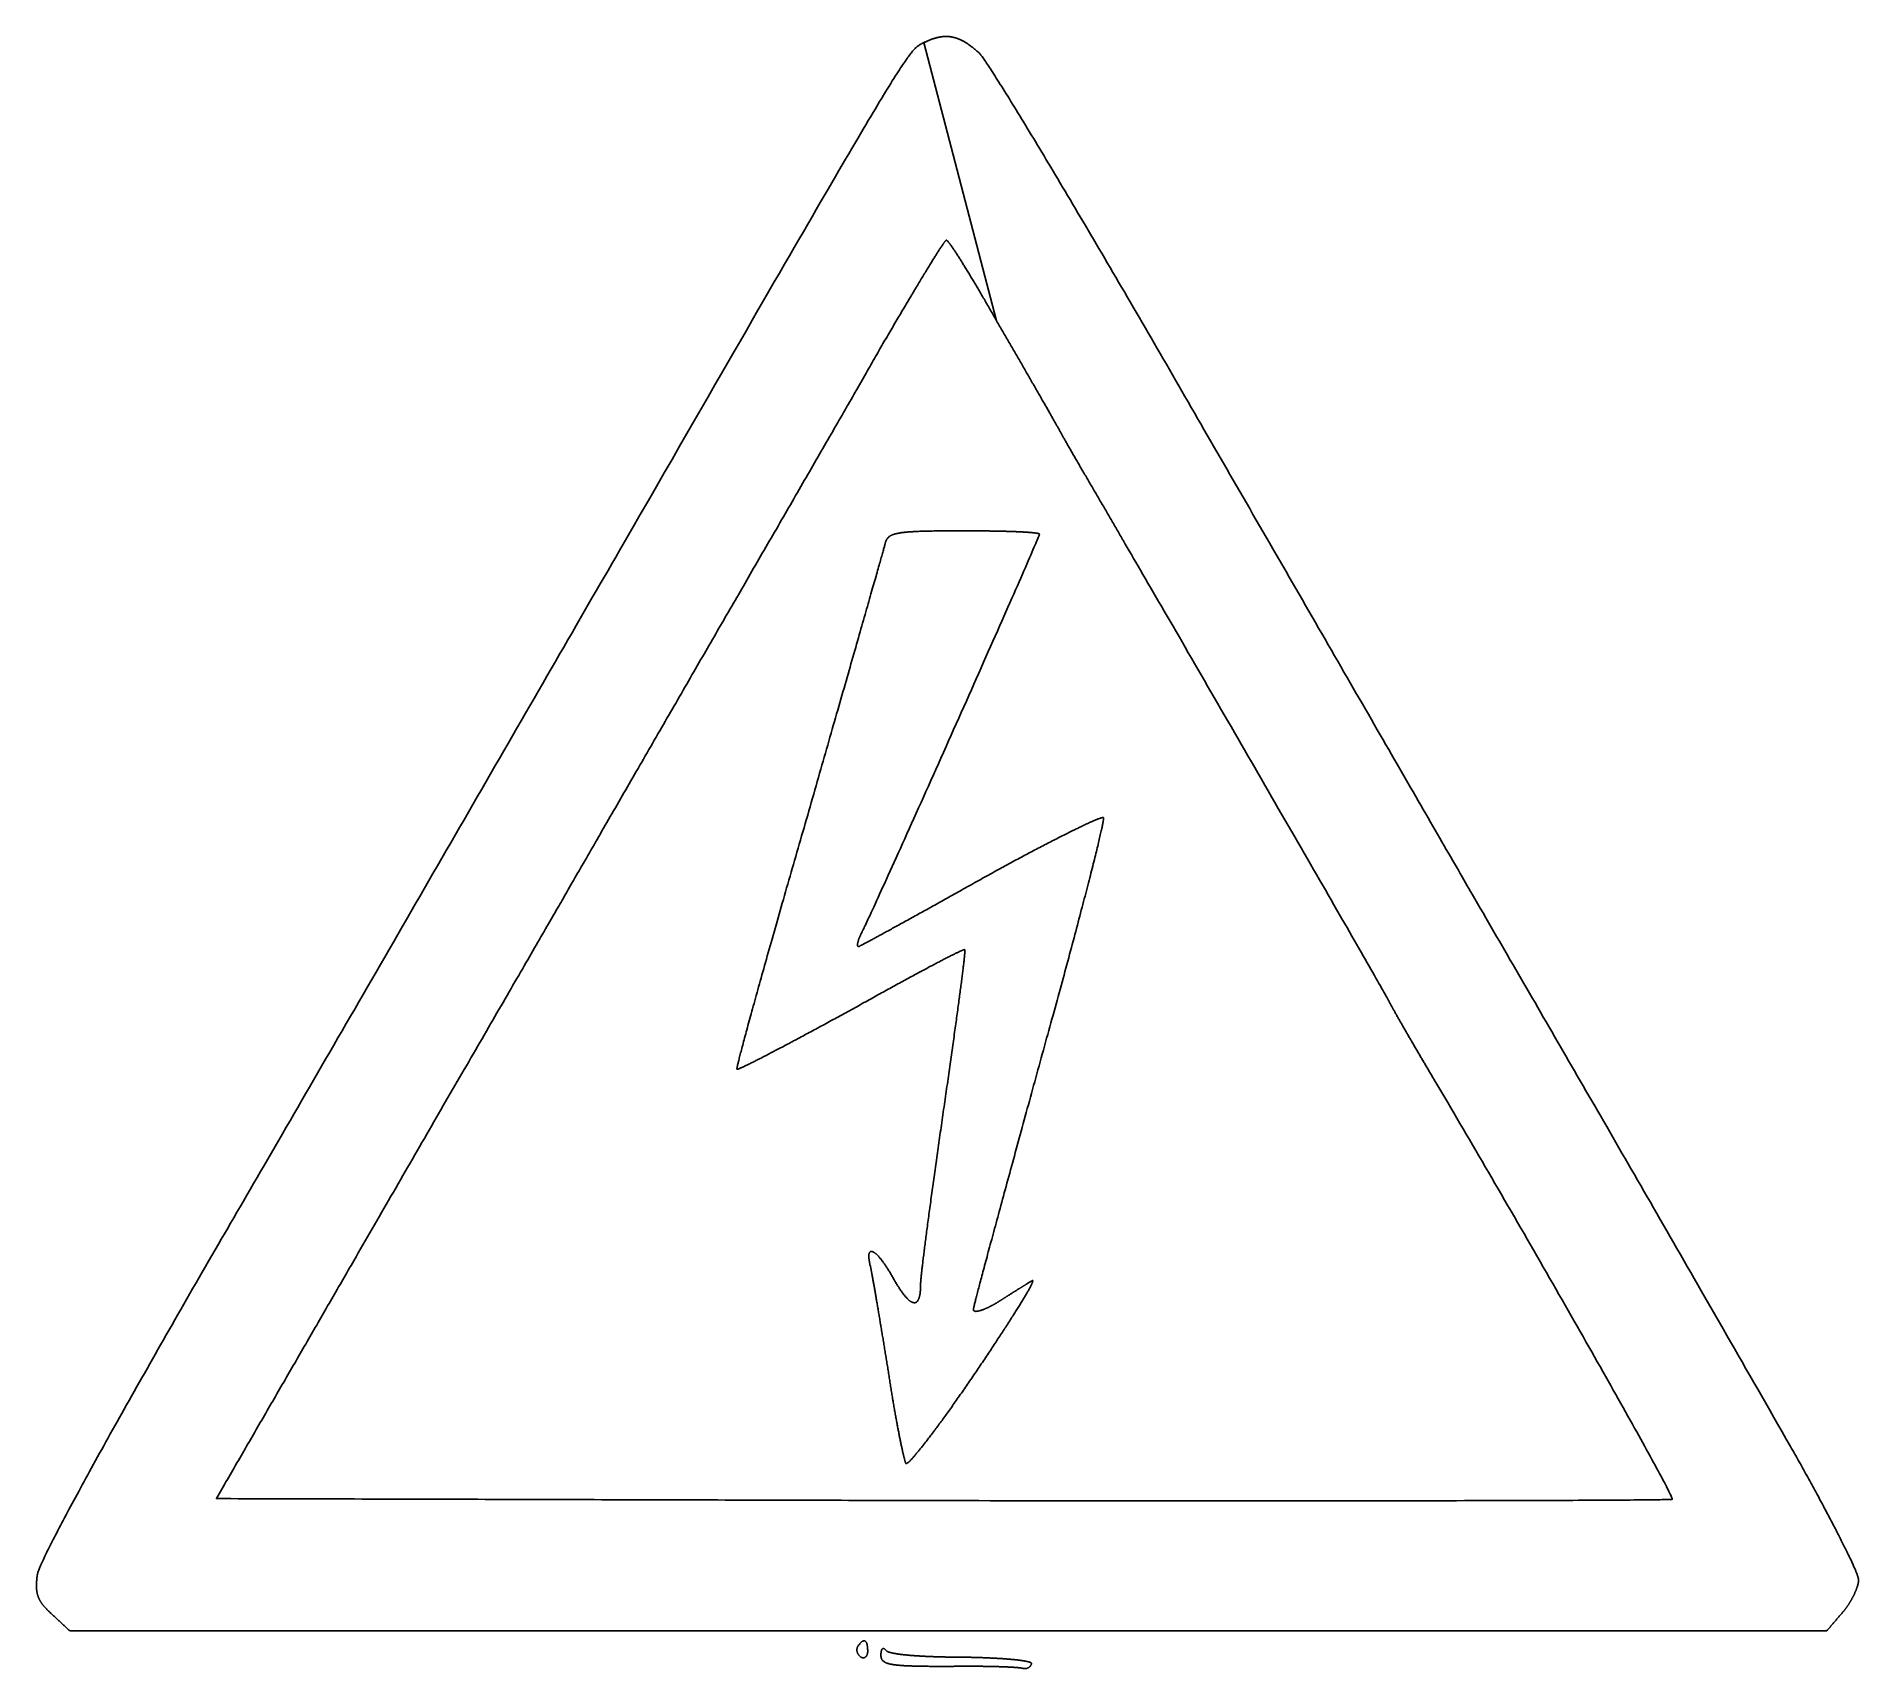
# Model space of a CAD drawing. Header units: metres. Extents: x 402 to 3160, y 518 to 2988.
import ezdxf

# ---------------------------------------------------------------- set-up
doc = ezdxf.new("R2010")
doc.units = ezdxf.units.M

msp = doc.modelspace()

# ---------------------------------------------------------------- linework, layer by layer
for points in [[(1745, 2979), (1744.258827, 2978.645811), (1743.533416, 2978.300088), (1742.820929, 2977.958097), (1742.118528, 2977.615104), (1741.423375, 2977.266375), (1740.732632, 2976.907176), (1740.043461, 2976.532773), (1739.353024, 2976.138432), (1738.658483, 2975.719419), (1737.957, 2975.271), (1737.245737, 2974.788441), (1736.521856, 2974.267008), (1735.782519, 2973.701967), (1735.024888, 2973.088584), (1734.246125, 2972.422125), (1733.443392, 2971.697856), (1732.613851, 2970.911043), (1731.754664, 2970.056952), (1730.862993, 2969.130849), (1729.936, 2968.128), (1728.970847, 2967.043671), (1727.964696, 2965.873128), (1726.914709, 2964.611637), (1725.818048, 2963.254464), (1724.671875, 2961.796875), (1723.473352, 2960.234136), (1722.219641, 2958.561513), (1720.907904, 2956.774272), (1719.535303, 2954.867679), (1718.099, 2952.837), (1716.596157, 2950.677501), (1715.023936, 2948.384448), (1713.379499, 2945.953107), (1711.660008, 2943.378744), (1709.862625, 2940.656625), (1707.984512, 2937.782016), (1706.022831, 2934.750183), (1703.974744, 2931.556392), (1701.837413, 2928.195909), (1699.608, 2924.664), (1697.283667, 2920.955931), (1694.861576, 2917.066968), (1692.338889, 2912.992377), (1689.712768, 2908.727424), (1686.980375, 2904.267375), (1684.138872, 2899.607496), (1681.185421, 2894.743053), (1678.117184, 2889.669312), (1674.931323, 2884.381539), (1671.625, 2878.875), (1668.195377, 2873.144961), (1664.639616, 2867.186688), (1660.954879, 2860.995447), (1657.138328, 2854.566504), (1653.187125, 2847.895125), (1649.098432, 2840.976576), (1644.869411, 2833.806123), (1640.497224, 2826.379032), (1635.979033, 2818.690569), (1631.312, 2810.736), (1626.493287, 2802.510591), (1621.520056, 2794.009608), (1616.389469, 2785.228317), (1611.098688, 2776.161984), (1605.644875, 2766.805875), (1600.025192, 2757.155256), (1594.236801, 2747.205393), (1588.276864, 2736.951552), (1582.142543, 2726.388999), (1575.831, 2715.513), (1569.339397, 2704.318821), (1562.664896, 2692.801728), (1555.804659, 2680.956987), (1548.755848, 2668.779864), (1541.515625, 2656.265625), (1534.081152, 2643.409536), (1526.449591, 2630.206863), (1518.618104, 2616.652872), (1510.583853, 2602.742829), (1502.344, 2588.472), (1493.895707, 2573.835651), (1485.236136, 2558.829048), (1476.362449, 2543.447457), (1467.271808, 2527.686144), (1457.961375, 2511.540375), (1448.428312, 2495.005416), (1438.669781, 2478.076533), (1428.682944, 2460.748992), (1418.464963, 2443.018059), (1408.013, 2424.879), (1397.324217, 2406.327081), (1386.395776, 2387.357568), (1375.224839, 2367.965727), (1363.808568, 2348.146824), (1352.144125, 2327.896125), (1340.228672, 2307.208896), (1328.059371, 2286.080403), (1315.633384, 2264.505912), (1302.947873, 2242.480689), (1290, 2220), (1284.304412, 2210.145371), (1278.558496, 2200.202968), (1272.763524, 2190.175017), (1266.920768, 2180.063744), (1261.0315, 2169.871375), (1255.096992, 2159.600136), (1249.118516, 2149.252253), (1243.097344, 2138.829952), (1237.034748, 2128.335459), (1230.932, 2117.771), (1224.790372, 2107.138801), (1218.611136, 2096.441088), (1212.395564, 2085.680087), (1206.144928, 2074.858024), (1199.8605, 2063.977125), (1193.543552, 2053.039616), (1187.195356, 2042.047723), (1180.817184, 2031.003672), (1174.410308, 2019.909689), (1167.976, 2008.768), (1161.515532, 1997.580831), (1155.030176, 1986.350408), (1148.521204, 1975.078957), (1141.989888, 1963.768704), (1135.4375, 1952.421875), (1128.865312, 1941.040696), (1122.274596, 1929.627393), (1115.666624, 1918.184192), (1109.042668, 1906.713319), (1102.404, 1895.217), (1095.751892, 1883.697461), (1089.087616, 1872.156928), (1082.412444, 1860.597627), (1075.727648, 1849.021784), (1069.0345, 1837.431625), (1062.334272, 1825.829376), (1055.628236, 1814.217263), (1048.917664, 1802.597512), (1042.203828, 1790.972349), (1035.488, 1779.344), (1028.771452, 1767.714691), (1022.055456, 1756.086648), (1015.341284, 1744.462097), (1008.630208, 1732.843264), (1001.9235, 1721.232375), (995.222432, 1709.631656), (988.528276, 1698.043333), (981.842304, 1686.469632), (975.165788, 1674.912779), (968.5, 1663.375), (961.846212, 1651.858521), (955.205696, 1640.365568), (948.579724, 1628.898367), (941.969568, 1617.459144), (935.3765, 1606.050125), (928.801792, 1594.673536), (922.246716, 1583.331603), (915.712544, 1572.026552), (909.200548, 1560.760609), (902.712, 1549.536), (896.248172, 1538.354951), (889.810336, 1527.219688), (883.399764, 1516.132437), (877.017728, 1505.095424), (870.6655, 1494.110875), (864.344352, 1483.181016), (858.055556, 1472.308073), (851.800384, 1461.494272), (845.580108, 1450.741839), (839.396, 1440.053), (833.249332, 1429.429981), (827.141376, 1418.875008), (821.073404, 1408.390307), (815.046688, 1397.978104), (809.0625, 1387.640625), (803.122112, 1377.380096), (797.226796, 1367.198743), (791.377824, 1357.098792), (785.576468, 1347.082469), (779.824, 1337.152), (774.121692, 1327.309611), (768.470816, 1317.557528), (762.872644, 1307.897977), (757.328448, 1298.333184), (751.8395, 1288.865375), (746.407072, 1279.496776), (741.032436, 1270.229613), (735.716864, 1261.066112), (730.461628, 1252.008499), (725.268, 1243.059), (720.137252, 1234.219841), (715.070656, 1225.493248), (710.069484, 1216.881447), (705.135008, 1208.386664), (700.2685, 1200.011125), (695.471232, 1191.757056), (690.744476, 1183.626683), (686.089504, 1175.622232), (681.507588, 1167.745929), (677, 1160), (672.067744, 1151.477382), (667.171152, 1143.009856), (662.310488, 1134.597914), (657.486016, 1126.242048), (652.698, 1117.94275), (647.946704, 1109.700512), (643.232392, 1101.515826), (638.555328, 1093.389184), (633.915776, 1085.321078), (629.314, 1077.312), (624.750264, 1069.362442), (620.224832, 1061.472896), (615.737968, 1053.643854), (611.289936, 1045.875808), (606.881, 1038.16925), (602.511424, 1030.524672), (598.181472, 1022.942566), (593.891408, 1015.423424), (589.641496, 1007.967738), (585.432, 1000.576), (581.263184, 993.248702), (577.135312, 985.986336), (573.048648, 978.789394), (569.003456, 971.658368), (565, 964.59375), (561.038544, 957.596032), (557.119352, 950.665706), (553.242688, 943.803264), (549.408816, 937.009198), (545.618, 930.284), (541.870504, 923.628162), (538.166592, 917.042176), (534.506528, 910.526534), (530.890576, 904.081728), (527.319, 897.70825), (523.792064, 891.406592), (520.310032, 885.177246), (516.873168, 879.020704), (513.481736, 872.937458), (510.136, 866.928), (506.836224, 860.992822), (503.582672, 855.132416), (500.375608, 849.347274), (497.215296, 843.637888), (494.102, 838.00475), (491.035984, 832.448352), (488.017512, 826.969186), (485.046848, 821.567744), (482.124256, 816.244518), (479.25, 811), (476.424344, 805.834682), (473.647552, 800.749056), (470.919888, 795.743614), (468.241616, 790.818848), (465.613, 785.97525), (463.034304, 781.213312), (460.505792, 776.533526), (458.027728, 771.936384), (455.600376, 767.422378), (453.224, 762.992), (450.898864, 758.645742), (448.625232, 754.384096), (446.403368, 750.207554), (444.233536, 746.116608), (442.116, 742.11175), (440.051024, 738.193472), (438.038872, 734.362266), (436.079808, 730.618624), (434.174096, 726.963038), (432.322, 723.396), (430.523784, 719.918002), (428.779712, 716.529536), (427.090048, 713.231094), (425.455056, 710.023168), (423.875, 706.90625), (422.350144, 703.880832), (420.880752, 700.947406), (419.467088, 698.106464), (418.109416, 695.358498), (416.808, 692.704), (415.563104, 690.143462), (414.374992, 687.677376), (413.243928, 685.306234), (412.170176, 683.030528), (411.154, 680.85075), (410.195664, 678.767392), (409.295432, 676.780946), (408.453568, 674.891904), (407.670336, 673.100758), (406.946, 671.408), (406.280824, 669.814122), (405.675072, 668.319616), (405.129008, 666.924974), (404.642896, 665.630688), (404.217, 664.43725), (403.851584, 663.345152), (403.546912, 662.354886), (403.303248, 661.466944), (403.120856, 660.681818), (403, 660), (402.88241, 659.135373), (402.76968, 658.281384), (402.66187, 657.437871), (402.55904, 656.604672), (402.46125, 655.781625), (402.36856, 654.968568), (402.28103, 654.165339), (402.19872, 653.371776), (402.12169, 652.587717), (402.05, 651.813), (401.98371, 651.047463), (401.92288, 650.290944), (401.86757, 649.543281), (401.81784, 648.804312), (401.77375, 648.073875), (401.73536, 647.351808), (401.70273, 646.637949), (401.67592, 645.932136), (401.65499, 645.234207), (401.64, 644.544), (401.63101, 643.861353), (401.62808, 643.186104), (401.63127, 642.518091), (401.64064, 641.857152), (401.65625, 641.203125), (401.67816, 640.555848), (401.70643, 639.915159), (401.74112, 639.280896), (401.78229, 638.652897), (401.83, 638.031), (401.88431, 637.415043), (401.94528, 636.804864), (402.01297, 636.200301), (402.08744, 635.601192), (402.16875, 635.007375), (402.25696, 634.418688), (402.35213, 633.834969), (402.45432, 633.256056), (402.56359, 632.681787), (402.68, 632.112), (402.80361, 631.546533), (402.93448, 630.985224), (403.07267, 630.427911), (403.21824, 629.874432), (403.37125, 629.324625), (403.53176, 628.778328), (403.69983, 628.235379), (403.87552, 627.695616), (404.05889, 627.158877), (404.25, 626.625), (404.44891, 626.093823), (404.65568, 625.565184), (404.87037, 625.038921), (405.09304, 624.514872), (405.32375, 623.992875), (405.56256, 623.472768), (405.80953, 622.954389), (406.06472, 622.437576), (406.32819, 621.922167), (406.6, 621.408), (406.88021, 620.894913), (407.16888, 620.382744), (407.46607, 619.871331), (407.77184, 619.360512), (408.08625, 618.850125), (408.40936, 618.340008), (408.74123, 617.829999), (409.08192, 617.319936), (409.43149, 616.809657), (409.79, 616.299), (410.15751, 615.787803), (410.53408, 615.275904), (410.91977, 614.763141), (411.31464, 614.249352), (411.71875, 613.734375), (412.13216, 613.218048), (412.55493, 612.700209), (412.98712, 612.180696), (413.42879, 611.659347), (413.88, 611.136), (414.34081, 610.610493), (414.81128, 610.082664), (415.29147, 609.552351), (415.78144, 609.019392), (416.28125, 608.483625), (416.79096, 607.944888), (417.31063, 607.403019), (417.84032, 606.857856), (418.38009, 606.309237), (418.93, 605.757), (419.49011, 605.200983), (420.06048, 604.641024), (420.64117, 604.076961), (421.23224, 603.508632), (421.83375, 602.935875), (422.44576, 602.358528), (423.06833, 601.776429), (423.70152, 601.189416), (424.34539, 600.597327), (425, 600), (425.54, 599.5), (426.08, 599), (426.62, 598.5), (427.16, 598), (427.7, 597.5), (428.24, 597), (428.78, 596.5), (429.32, 596), (429.86, 595.5), (430.4, 595), (430.94, 594.5), (431.48, 594), (432.02, 593.5), (432.56, 593), (433.1, 592.5), (433.64, 592), (434.18, 591.5), (434.72, 591), (435.26, 590.5), (435.8, 590), (436.34, 589.5), (436.88, 589), (437.42, 588.5), (437.96, 588), (438.5, 587.5), (439.04, 587), (439.58, 586.5), (440.12, 586), (440.66, 585.5), (441.2, 585), (441.74, 584.5), (442.28, 584), (442.82, 583.5), (443.36, 583), (443.9, 582.5), (444.44, 582), (444.98, 581.5), (445.52, 581), (446.06, 580.5), (446.6, 580), (447.14, 579.5), (447.68, 579), (448.22, 578.5), (448.76, 578), (449.3, 577.5), (449.84, 577), (450.38, 576.5), (450.92, 576), (451.46, 575.5), (452, 575), (465.3, 575), (478.6, 575), (491.9, 575), (505.2, 575), (518.5, 575), (531.8, 575), (545.1, 575), (558.4, 575), (571.7, 575), (585, 575), (598.3, 575), (611.6, 575), (624.9, 575), (638.2, 575), (651.5, 575), (664.8, 575), (678.1, 575), (691.4, 575), (704.7, 575), (718, 575), (731.3, 575), (744.6, 575), (757.9, 575), (771.2, 575), (784.5, 575), (797.8, 575), (811.1, 575), (824.4, 575), (837.7, 575), (851, 575), (864.3, 575), (877.6, 575), (890.9, 575), (904.2, 575), (917.5, 575), (930.8, 575), (944.1, 575), (957.4, 575), (970.7, 575), (984, 575), (997.3, 575), (1010.6, 575), (1023.9, 575), (1037.2, 575), (1050.5, 575), (1063.8, 575), (1077.1, 575), (1090.4, 575), (1103.7, 575), (1117, 575), (1130.3, 575), (1143.6, 575), (1156.9, 575), (1170.2, 575), (1183.5, 575), (1196.8, 575), (1210.1, 575), (1223.4, 575), (1236.7, 575), (1250, 575), (1263.3, 575), (1276.6, 575), (1289.9, 575), (1303.2, 575), (1316.5, 575), (1329.8, 575), (1343.1, 575), (1356.4, 575), (1369.7, 575), (1383, 575), (1396.3, 575), (1409.6, 575), (1422.9, 575), (1436.2, 575), (1449.5, 575), (1462.8, 575), (1476.1, 575), (1489.4, 575), (1502.7, 575), (1516, 575), (1529.3, 575), (1542.6, 575), (1555.9, 575), (1569.2, 575), (1582.5, 575), (1595.8, 575), (1609.1, 575), (1622.4, 575), (1635.7, 575), (1649, 575), (1662.3, 575), (1675.6, 575), (1688.9, 575), (1702.2, 575), (1715.5, 575), (1728.8, 575), (1742.1, 575), (1755.4, 575), (1768.7, 575), (1782, 575), (1795.3, 575), (1808.6, 575), (1821.9, 575), (1835.2, 575), (1848.5, 575), (1861.8, 575), (1875.1, 575), (1888.4, 575), (1901.7, 575), (1915, 575), (1928.3, 575), (1941.6, 575), (1954.9, 575), (1968.2, 575), (1981.5, 575), (1994.8, 575), (2008.1, 575), (2021.4, 575), (2034.7, 575), (2048, 575), (2061.3, 575), (2074.6, 575), (2087.9, 575), (2101.2, 575), (2114.5, 575), (2127.8, 575), (2141.1, 575), (2154.4, 575), (2167.7, 575), (2181, 575), (2194.3, 575), (2207.6, 575), (2220.9, 575), (2234.2, 575), (2247.5, 575), (2260.8, 575), (2274.1, 575), (2287.4, 575), (2300.7, 575), (2314, 575), (2327.3, 575), (2340.6, 575), (2353.9, 575), (2367.2, 575), (2380.5, 575), (2393.8, 575), (2407.1, 575), (2420.4, 575), (2433.7, 575), (2447, 575), (2460.3, 575), (2473.6, 575), (2486.9, 575), (2500.2, 575), (2513.5, 575), (2526.8, 575), (2540.1, 575), (2553.4, 575), (2566.7, 575), (2580, 575), (2593.3, 575), (2606.6, 575), (2619.9, 575), (2633.2, 575), (2646.5, 575), (2659.8, 575), (2673.1, 575), (2686.4, 575), (2699.7, 575), (2713, 575), (2726.3, 575), (2739.6, 575), (2752.9, 575), (2766.2, 575), (2779.5, 575), (2792.8, 575), (2806.1, 575), (2819.4, 575), (2832.7, 575), (2846, 575), (2859.3, 575), (2872.6, 575), (2885.9, 575), (2899.2, 575), (2912.5, 575), (2925.8, 575), (2939.1, 575), (2952.4, 575), (2965.7, 575), (2979, 575), (2992.3, 575), (3005.6, 575), (3018.9, 575), (3032.2, 575), (3045.5, 575), (3058.8, 575), (3072.1, 575), (3085.4, 575), (3098.7, 575), (3112, 575), (3112.48, 575.56), (3112.96, 576.12), (3113.44, 576.68), (3113.92, 577.24), (3114.4, 577.8), (3114.88, 578.36), (3115.36, 578.92), (3115.84, 579.48), (3116.32, 580.04), (3116.8, 580.6), (3117.28, 581.16), (3117.76, 581.72), (3118.24, 582.28), (3118.72, 582.84), (3119.2, 583.4), (3119.68, 583.96), (3120.16, 584.52), (3120.64, 585.08), (3121.12, 585.64), (3121.6, 586.2), (3122.08, 586.76), (3122.56, 587.32), (3123.04, 587.88), (3123.52, 588.44), (3124, 589), (3124.48, 589.56), (3124.96, 590.12), (3125.44, 590.68), (3125.92, 591.24), (3126.4, 591.8), (3126.88, 592.36), (3127.36, 592.92), (3127.84, 593.48), (3128.32, 594.04), (3128.8, 594.6), (3129.28, 595.16), (3129.76, 595.72), (3130.24, 596.28), (3130.72, 596.84), (3131.2, 597.4), (3131.68, 597.96), (3132.16, 598.52), (3132.64, 599.08), (3133.12, 599.64), (3133.6, 600.2), (3134.08, 600.76), (3134.56, 601.32), (3135.04, 601.88), (3135.52, 602.44), (3136, 603), (3136.389391, 603.45238), (3136.777528, 603.90944), (3137.164357, 604.37106), (3137.549824, 604.83712), (3137.933875, 605.3075), (3138.316456, 605.78208), (3138.697513, 606.26074), (3139.076992, 606.74336), (3139.454839, 607.22982), (3139.831, 607.72), (3140.205421, 608.21378), (3140.578048, 608.71104), (3140.948827, 609.21166), (3141.317704, 609.71552), (3141.684625, 610.2225), (3142.049536, 610.73248), (3142.412383, 611.24534), (3142.773112, 611.76096), (3143.131669, 612.27922), (3143.488, 612.8), (3143.842051, 613.32318), (3144.193768, 613.84864), (3144.543097, 614.37626), (3144.889984, 614.90592), (3145.234375, 615.4375), (3145.576216, 615.97088), (3145.915453, 616.50594), (3146.252032, 617.04256), (3146.585899, 617.58062), (3146.917, 618.12), (3147.245281, 618.66058), (3147.570688, 619.20224), (3147.893167, 619.74486), (3148.212664, 620.28832), (3148.529125, 620.8325), (3148.842496, 621.37728), (3149.152723, 621.92254), (3149.459752, 622.46816), (3149.763529, 623.01402), (3150.064, 623.56), (3150.361111, 624.10598), (3150.654808, 624.65184), (3150.945037, 625.19746), (3151.231744, 625.74272), (3151.514875, 626.2875), (3151.794376, 626.83168), (3152.070193, 627.37514), (3152.342272, 627.91776), (3152.610559, 628.45942), (3152.875, 629), (3153.135541, 629.53938), (3153.392128, 630.07744), (3153.644707, 630.61406), (3153.893224, 631.14912), (3154.137625, 631.6825), (3154.377856, 632.21408), (3154.613863, 632.74374), (3154.845592, 633.27136), (3155.072989, 633.79682), (3155.296, 634.32), (3155.514571, 634.84078), (3155.728648, 635.35904), (3155.938177, 635.87466), (3156.143104, 636.38752), (3156.343375, 636.8975), (3156.538936, 637.40448), (3156.729733, 637.90834), (3156.915712, 638.40896), (3157.096819, 638.90622), (3157.273, 639.4), (3157.444201, 639.89018), (3157.610368, 640.37664), (3157.771447, 640.85926), (3157.927384, 641.33792), (3158.223616, 642.28288), (3158.498632, 643.21056), (3158.752, 644.12), (3158.983288, 645.01024), (3159.192064, 645.88032), (3159.377896, 646.72928), (3159.540352, 647.55616), (3159.679, 648.36), (3159.793408, 649.13984), (3159.883144, 649.89472), (3159.947776, 650.62368), (3159.986872, 651.32576), (3160, 652), (3159.943904, 652.814232), (3159.776832, 653.814656), (3159.65225, 654.383625), (3159.500608, 654.997864), (3159.322134, 655.656947), (3159.117056, 656.360448), (3158.885602, 657.107941), (3158.628, 657.899), (3158.344478, 658.733199), (3158.035264, 659.610112), (3157.700586, 660.529313), (3157.340672, 661.490376), (3156.95575, 662.492875), (3156.546048, 663.536384), (3156.111794, 664.620477), (3155.653216, 665.744728), (3155.170542, 666.908711), (3154.664, 668.112), (3154.133818, 669.354169), (3153.580224, 670.634792), (3153.003446, 671.953443), (3152.403712, 673.309696), (3151.78125, 674.703125), (3151.136288, 676.133304), (3150.469054, 677.599807), (3149.779776, 679.102208), (3149.068682, 680.640081), (3148.336, 682.213), (3147.581958, 683.820539), (3146.806784, 685.462272), (3146.010706, 687.137773), (3145.193952, 688.846616), (3144.35675, 690.588375), (3143.499328, 692.362624), (3142.621914, 694.168937), (3141.724736, 696.006888), (3140.808022, 697.876051), (3139.872, 699.776), (3138.916898, 701.706309), (3137.942944, 703.666552), (3136.950366, 705.656303), (3135.939392, 707.675136), (3134.91025, 709.722625), (3133.863168, 711.798344), (3132.798374, 713.901867), (3131.716096, 716.032768), (3130.616562, 718.190621), (3129.5, 720.375), (3128.366638, 722.585479), (3127.216704, 724.821632), (3126.050426, 727.083033), (3124.868032, 729.369256), (3123.66975, 731.679875), (3122.455808, 734.014464), (3121.226434, 736.372597), (3119.981856, 738.753848), (3118.722302, 741.157791), (3117.448, 743.584), (3116.159178, 746.032049), (3114.856064, 748.501512), (3113.538886, 750.991963), (3112.207872, 753.502976), (3110.86325, 756.034125), (3109.505248, 758.584984), (3108.134094, 761.155127), (3106.750016, 763.744128), (3105.353242, 766.351561), (3103.944, 768.977), (3102.522518, 771.620019), (3101.089024, 774.280192), (3099.643746, 776.957093), (3098.186912, 779.650296), (3096.71875, 782.359375), (3095.239488, 785.083904), (3093.749354, 787.823457), (3092.248576, 790.577608), (3090.737382, 793.345931), (3089.216, 796.128), (3087.684658, 798.923389), (3086.143584, 801.731672), (3084.593006, 804.552423), (3083.033152, 807.385216), (3081.46425, 810.229625), (3079.886528, 813.085224), (3078.300214, 815.951587), (3076.705536, 818.828288), (3075.102722, 821.714901), (3073.492, 824.611), (3071.873598, 827.516159), (3070.247744, 830.429952), (3068.614666, 833.351953), (3066.974592, 836.281736), (3065.32775, 839.218875), (3063.674368, 842.162944), (3062.014674, 845.113517), (3060.348896, 848.070168), (3058.677262, 851.032471), (3057, 854), (3050.634511, 865.116358), (3044.317688, 876.146064), (3038.048997, 887.090066), (3031.827904, 897.949312), (3025.653875, 908.72475), (3019.526376, 919.417328), (3013.444873, 930.027994), (3007.408832, 940.557696), (3001.417719, 951.007382), (2995.471, 961.378), (2989.568141, 971.670498), (2983.708608, 981.885824), (2977.891867, 992.024926), (2972.117384, 1002.088752), (2966.384625, 1012.07825), (2960.693056, 1021.994368), (2955.042143, 1031.838054), (2949.431352, 1041.610256), (2943.860149, 1051.311922), (2938.328, 1060.944), (2932.834371, 1070.507438), (2927.378728, 1080.003184), (2921.960537, 1089.432186), (2916.579264, 1098.795392), (2911.234375, 1108.09375), (2905.925336, 1117.328208), (2900.651613, 1126.499714), (2895.412672, 1135.609216), (2890.207979, 1144.657662), (2885.037, 1153.646), (2879.899201, 1162.575178), (2874.794048, 1171.446144), (2869.721007, 1180.259846), (2864.679544, 1189.017232), (2859.669125, 1197.71925), (2854.689216, 1206.366848), (2849.739283, 1214.960974), (2844.818792, 1223.502576), (2839.927209, 1231.992602), (2835.064, 1240.432), (2830.228631, 1248.821718), (2825.420568, 1257.162704), (2820.639277, 1265.455906), (2815.884224, 1273.702272), (2811.154875, 1281.90275), (2806.450696, 1290.058288), (2801.771153, 1298.169834), (2797.115712, 1306.238336), (2792.483839, 1314.264742), (2787.875, 1322.25), (2783.288661, 1330.195058), (2778.724288, 1338.100864), (2774.181347, 1345.968366), (2769.659304, 1353.798512), (2765.157625, 1361.59225), (2760.675776, 1369.350528), (2756.213223, 1377.074294), (2751.769432, 1384.764496), (2747.343869, 1392.422082), (2742.936, 1400.048), (2738.545291, 1407.643198), (2734.171208, 1415.208624), (2729.813217, 1422.745226), (2725.470784, 1430.253952), (2721.143375, 1437.73575), (2716.830456, 1445.191568), (2712.531493, 1452.622354), (2708.245952, 1460.029056), (2703.973299, 1467.412622), (2699.713, 1474.774), (2695.464521, 1482.114138), (2691.227328, 1489.433984), (2687.000887, 1496.734486), (2682.784664, 1504.016592), (2678.578125, 1511.28125), (2674.380736, 1518.529408), (2670.191963, 1525.762014), (2666.011272, 1532.980016), (2661.838129, 1540.184362), (2657.672, 1547.376), (2653.512351, 1554.555878), (2649.358648, 1561.724944), (2645.210357, 1568.884146), (2641.066944, 1576.034432), (2636.927875, 1583.17675), (2632.792616, 1590.312048), (2628.660633, 1597.441274), (2624.531392, 1604.565376), (2620.404359, 1611.685302), (2616.279, 1618.802), (2612.154781, 1625.916418), (2608.031168, 1633.029504), (2603.907627, 1640.142206), (2599.783624, 1647.255472), (2595.658625, 1654.37025), (2591.532096, 1661.487488), (2587.403503, 1668.608134), (2583.272312, 1675.733136), (2579.137989, 1682.863442), (2575, 1690), (2572.625649, 1694.10974), (2570.183192, 1698.33792), (2567.673523, 1702.68298), (2565.097536, 1707.14336), (2562.456125, 1711.7175), (2559.750184, 1716.40384), (2556.980607, 1721.20082), (2554.148288, 1726.10688), (2551.254121, 1731.12046), (2548.299, 1736.24), (2545.283819, 1741.46394), (2542.209472, 1746.79072), (2539.076853, 1752.21878), (2535.886856, 1757.74656), (2532.640375, 1763.3725), (2529.338304, 1769.09504), (2525.981537, 1774.91262), (2522.570968, 1780.82368), (2519.107491, 1786.82666), (2515.592, 1792.92), (2512.025389, 1799.10214), (2508.408552, 1805.37152), (2504.742383, 1811.72658), (2501.027776, 1818.16576), (2497.265625, 1824.6875), (2493.456824, 1831.29024), (2489.602267, 1837.97242), (2485.702848, 1844.73248), (2481.759461, 1851.56886), (2477.773, 1858.48), (2473.744359, 1865.46434), (2469.674432, 1872.52032), (2465.564113, 1879.64638), (2461.414296, 1886.84096), (2457.225875, 1894.1025), (2452.999744, 1901.42944), (2448.736797, 1908.82022), (2444.437928, 1916.27328), (2440.104031, 1923.78706), (2435.736, 1931.36), (2431.334729, 1938.99054), (2426.901112, 1946.67712), (2422.436043, 1954.41818), (2417.940416, 1962.21216), (2413.415125, 1970.0575), (2408.861064, 1977.95264), (2404.279127, 1985.89602), (2399.670208, 1993.88608), (2395.035201, 2001.92126), (2390.375, 2010), (2385.690499, 2018.12074), (2380.982592, 2026.28192), (2376.252173, 2034.48198), (2371.500136, 2042.71936), (2366.727375, 2050.9925), (2361.934784, 2059.29984), (2357.123257, 2067.63982), (2352.293688, 2076.01088), (2347.446971, 2084.41146), (2342.584, 2092.84), (2337.705669, 2101.29494), (2332.812872, 2109.77472), (2327.906503, 2118.27778), (2322.987456, 2126.80256), (2318.056625, 2135.3475), (2313.114904, 2143.91104), (2308.163187, 2152.49162), (2303.202368, 2161.08768), (2298.233341, 2169.69766), (2293.257, 2178.32), (2288.274239, 2186.95314), (2283.285952, 2195.59552), (2278.293033, 2204.24558), (2273.296376, 2212.90176), (2268.296875, 2221.5625), (2263.295424, 2230.22624), (2258.292917, 2238.89142), (2253.290248, 2247.55648), (2248.288311, 2256.21986), (2243.288, 2264.88), (2238.290209, 2273.53534), (2233.295832, 2282.18432), (2228.305763, 2290.82538), (2223.320896, 2299.45696), (2218.342125, 2308.0775), (2213.370344, 2316.68544), (2208.406447, 2325.27922), (2203.451328, 2333.85728), (2198.505881, 2342.41806), (2193.571, 2350.96), (2188.647579, 2359.48154), (2183.736512, 2367.98112), (2178.838693, 2376.45718), (2173.955016, 2384.90816), (2169.086375, 2393.3325), (2164.233664, 2401.72864), (2159.397777, 2410.09502), (2154.579608, 2418.43008), (2149.780051, 2426.73226), (2145, 2435), (2140.26491, 2443.238417), (2135.54008, 2451.452936), (2130.82617, 2459.642459), (2126.12384, 2467.805888), (2121.43375, 2475.942125), (2116.75656, 2484.050072), (2112.09293, 2492.128631), (2107.44352, 2500.176704), (2102.80899, 2508.193193), (2098.19, 2516.177), (2093.58721, 2524.127027), (2089.00128, 2532.042176), (2084.43287, 2539.921349), (2079.88264, 2547.763448), (2075.35125, 2555.567375), (2070.83936, 2563.332032), (2066.34763, 2571.056321), (2061.87672, 2578.739144), (2057.42729, 2586.379403), (2053, 2593.976), (2048.59551, 2601.527837), (2044.21448, 2609.033816), (2039.85757, 2616.492839), (2035.52544, 2623.903808), (2031.21875, 2631.265625), (2026.93816, 2638.577192), (2022.68433, 2645.837411), (2018.45792, 2653.045184), (2014.25959, 2660.199413), (2010.09, 2667.299), (2005.94981, 2674.342847), (2001.83968, 2681.329856), (1997.76027, 2688.258929), (1993.71224, 2695.128968), (1989.69625, 2701.938875), (1985.71296, 2708.687552), (1981.76303, 2715.373901), (1977.84712, 2721.996824), (1973.96589, 2728.555223), (1970.12, 2735.048), (1966.31011, 2741.474057), (1962.53688, 2747.832296), (1958.80097, 2754.121619), (1955.10304, 2760.340928), (1951.44375, 2766.489125), (1947.82376, 2772.565112), (1944.24373, 2778.567791), (1940.70432, 2784.496064), (1937.20619, 2790.348833), (1933.75, 2796.125), (1930.33641, 2801.823467), (1926.96608, 2807.443136), (1923.63967, 2812.982909), (1920.35784, 2818.441688), (1917.12125, 2823.818375), (1913.93056, 2829.111872), (1910.78643, 2834.321081), (1907.68952, 2839.444904), (1904.64049, 2844.482243), (1901.64, 2849.432), (1898.68871, 2854.293077), (1895.78728, 2859.064376), (1892.93637, 2863.744799), (1890.13664, 2868.333248), (1887.38875, 2872.828625), (1884.69336, 2877.229832), (1882.05113, 2881.535771), (1879.46272, 2885.745344), (1876.92879, 2889.857453), (1874.45, 2893.871), (1872.02701, 2897.784887), (1869.66048, 2901.598016), (1867.35107, 2905.309289), (1865.09944, 2908.917608), (1862.90625, 2912.421875), (1860.77216, 2915.820992), (1858.69783, 2919.113861), (1856.68392, 2922.299384), (1854.73109, 2925.376463), (1852.84, 2928.344), (1851.01131, 2931.200897), (1849.24568, 2933.946056), (1847.54377, 2936.578379), (1845.90624, 2939.096768), (1844.33375, 2941.500125), (1842.82696, 2943.787352), (1841.38653, 2945.957351), (1840.01312, 2948.009024), (1838.70739, 2949.941273), (1837.47, 2951.753), (1836.30161, 2953.443107), (1835.20288, 2955.010496), (1834.17447, 2956.454069), (1833.21704, 2957.772728), (1832.33125, 2958.965375), (1831.51776, 2960.030912), (1830.77723, 2960.968241), (1830.11032, 2961.776264), (1829.51769, 2962.453883), (1829, 2963), (1828.073276, 2963.832804), (1827.153008, 2964.651232), (1826.239052, 2965.455308), (1825.331264, 2966.245056), (1824.4295, 2967.0205), (1823.533616, 2967.781664), (1822.643468, 2968.528572), (1821.758912, 2969.261248), (1820.879804, 2969.979716), (1820.006, 2970.684), (1819.137356, 2971.374124), (1818.273728, 2972.050112), (1817.414972, 2972.711988), (1816.560944, 2973.359776), (1815.7115, 2973.9935), (1814.866496, 2974.613184), (1814.025788, 2975.218852), (1813.189232, 2975.810528), (1812.356684, 2976.388236), (1811.528, 2976.952), (1810.703036, 2977.501844), (1809.881648, 2978.037792), (1809.063692, 2978.559868), (1808.249024, 2979.068096), (1807.4375, 2979.5625), (1806.628976, 2980.043104), (1805.823308, 2980.509932), (1805.020352, 2980.963008), (1804.219964, 2981.402356), (1803.422, 2981.828), (1802.626316, 2982.239964), (1801.832768, 2982.638272), (1801.041212, 2983.022948), (1800.251504, 2983.394016), (1799.4635, 2983.7515), (1798.677056, 2984.095424), (1797.892028, 2984.425812), (1797.108272, 2984.742688), (1796.325644, 2985.046076), (1795.544, 2985.336), (1794.763196, 2985.612484), (1793.983088, 2985.875552), (1793.203532, 2986.125228), (1792.424384, 2986.361536), (1791.6455, 2986.5845), (1790.866736, 2986.794144), (1790.087948, 2986.990492), (1789.308992, 2987.173568), (1788.529724, 2987.343396), (1787.75, 2987.5), (1786.969676, 2987.643404), (1786.188608, 2987.773632), (1785.406652, 2987.890708), (1784.623664, 2987.994656), (1783.8395, 2988.0855), (1783.054016, 2988.163264), (1782.267068, 2988.227972), (1781.478512, 2988.279648), (1780.688204, 2988.318316), (1779.896, 2988.344), (1779.101756, 2988.356724), (1778.305328, 2988.356512), (1777.506572, 2988.343388), (1776.705344, 2988.317376), (1775.9015, 2988.2785), (1775.094896, 2988.226784), (1774.285388, 2988.162252), (1773.472832, 2988.084928), (1772.657084, 2987.994836), (1771.838, 2987.892), (1771.015436, 2987.776444), (1770.189248, 2987.648192), (1769.359292, 2987.507268), (1768.525424, 2987.353696), (1767.6875, 2987.1875), (1766.845376, 2987.008704), (1765.998908, 2986.817332), (1765.147952, 2986.613408), (1764.292364, 2986.396956), (1763.432, 2986.168), (1762.566716, 2985.926564), (1761.696368, 2985.672672), (1760.820812, 2985.406348), (1759.939904, 2985.127616), (1759.0535, 2984.8365), (1758.161456, 2984.533024), (1757.263628, 2984.217212), (1756.359872, 2983.889088), (1755.450044, 2983.548676), (1754.534, 2983.196), (1753.611596, 2982.831084), (1752.682688, 2982.453952), (1751.747132, 2982.064628), (1750.804784, 2981.663136), (1749.8555, 2981.2495), (1748.899136, 2980.823744), (1747.935548, 2980.385892), (1746.964592, 2979.935968), (1745.986124, 2979.473996), (1745, 2979), (1855, 2558), (1856.171167, 2555.987658), (1857.344536, 2553.970864), (1858.519909, 2551.949966), (1859.697088, 2549.925312), (1860.875875, 2547.89725), (1862.056072, 2545.866128), (1863.237481, 2543.832294), (1864.419904, 2541.796096), (1865.603143, 2539.757882), (1866.787, 2537.718), (1867.971277, 2535.676798), (1869.155776, 2533.634624), (1870.340299, 2531.591826), (1871.524648, 2529.548752), (1872.708625, 2527.50575), (1873.892032, 2525.463168), (1875.074671, 2523.421354), (1876.256344, 2521.380656), (1877.436853, 2519.341422), (1878.616, 2517.304), (1879.793587, 2515.268738), (1880.969416, 2513.235984), (1882.143289, 2511.206086), (1883.315008, 2509.179392), (1884.484375, 2507.15625), (1885.651192, 2505.137008), (1886.815261, 2503.122014), (1887.976384, 2501.111616), (1889.134363, 2499.106162), (1890.289, 2497.106), (1891.440097, 2495.111478), (1892.587456, 2493.122944), (1893.730879, 2491.140746), (1894.870168, 2489.165232), (1896.005125, 2487.19675), (1897.135552, 2485.235648), (1898.261251, 2483.282274), (1899.382024, 2481.336976), (1900.497673, 2479.400102), (1901.608, 2477.472), (1902.712807, 2475.553018), (1903.811896, 2473.643504), (1904.905069, 2471.743806), (1905.992128, 2469.854272), (1907.072875, 2467.97525), (1908.147112, 2466.107088), (1909.214641, 2464.250134), (1910.275264, 2462.404736), (1911.328783, 2460.571242), (1912.375, 2458.75), (1913.413717, 2456.941358), (1914.444736, 2455.145664), (1915.467859, 2453.363266), (1916.482888, 2451.594512), (1917.489625, 2449.83975), (1918.487872, 2448.099328), (1919.477431, 2446.373594), (1920.458104, 2444.662896), (1921.429693, 2442.967582), (1922.392, 2441.288), (1923.344827, 2439.624498), (1924.287976, 2437.977424), (1925.221249, 2436.347126), (1926.144448, 2434.733952), (1927.057375, 2433.13825), (1927.959832, 2431.560368), (1928.851621, 2430.000654), (1929.732544, 2428.459456), (1930.602403, 2426.937122), (1931.461, 2425.434), (1932.308137, 2423.950438), (1933.143616, 2422.486784), (1933.967239, 2421.043386), (1934.778808, 2419.620592), (1935.578125, 2418.21875), (1936.364992, 2416.838208), (1937.139211, 2415.479314), (1937.900584, 2414.142416), (1938.648913, 2412.827862), (1939.384, 2411.536), (1940.105647, 2410.267178), (1940.813656, 2409.021744), (1941.507829, 2407.800046), (1942.187968, 2406.602432), (1942.853875, 2405.42925), (1943.505352, 2404.280848), (1944.142201, 2403.157574), (1944.764224, 2402.059776), (1945.371223, 2400.987802), (1945.963, 2399.942), (1946.539357, 2398.922718), (1947.100096, 2397.930304), (1947.645019, 2396.965106), (1948.173928, 2396.027472), (1948.686625, 2395.11775), (1949.182912, 2394.236288), (1949.662591, 2393.383434), (1950.125464, 2392.559536), (1950.571333, 2391.764942), (1951, 2391), (1951.428964, 2390.205656), (1951.875712, 2389.382848), (1952.340028, 2388.531912), (1952.821696, 2387.653184), (1953.3205, 2386.747), (1953.836224, 2385.813696), (1954.368652, 2384.853608), (1954.917568, 2383.867072), (1955.482756, 2382.854424), (1956.064, 2381.816), (1956.661084, 2380.752136), (1957.273792, 2379.663168), (1957.901908, 2378.549432), (1958.545216, 2377.411264), (1959.2035, 2376.249), (1959.876544, 2375.062976), (1960.564132, 2373.853528), (1961.266048, 2372.620992), (1961.982076, 2371.365704), (1962.712, 2370.088), (1963.455604, 2368.788216), (1964.212672, 2367.466688), (1964.982988, 2366.123752), (1965.766336, 2364.759744), (1966.5625, 2363.375), (1967.371264, 2361.969856), (1968.192412, 2360.544648), (1969.025728, 2359.099712), (1969.870996, 2357.635384), (1970.728, 2356.152), (1971.596524, 2354.649896), (1972.476352, 2353.129408), (1973.367268, 2351.590872), (1974.269056, 2350.034624), (1975.1815, 2348.461), (1976.104384, 2346.870336), (1977.037492, 2345.262968), (1977.980608, 2343.639232), (1978.933516, 2341.999464), (1979.896, 2340.344), (1980.867844, 2338.673176), (1981.848832, 2336.987328), (1982.838748, 2335.286792), (1983.837376, 2333.571904), (1984.8445, 2331.843), (1985.859904, 2330.100416), (1986.883372, 2328.344488), (1987.914688, 2326.575552), (1988.953636, 2324.793944), (1990, 2323), (1991.053564, 2321.194056), (1992.114112, 2319.376448), (1993.181428, 2317.547512), (1994.255296, 2315.707584), (1995.3355, 2313.857), (1996.421824, 2311.996096), (1997.514052, 2310.125208), (1998.611968, 2308.244672), (1999.715356, 2306.354824), (2000.824, 2304.456), (2001.937684, 2302.548536), (2003.056192, 2300.632768), (2004.179308, 2298.709032), (2005.306816, 2296.777664), (2006.4385, 2294.839), (2007.574144, 2292.893376), (2008.713532, 2290.941128), (2009.856448, 2288.982592), (2011.002676, 2287.018104), (2012.152, 2285.048), (2013.304204, 2283.072616), (2014.459072, 2281.092288), (2015.616388, 2279.107352), (2016.775936, 2277.118144), (2017.9375, 2275.125), (2019.100864, 2273.128256), (2020.265812, 2271.128248), (2021.432128, 2269.125312), (2022.599596, 2267.119784), (2023.768, 2265.112), (2024.937124, 2263.102296), (2026.106752, 2261.091008), (2027.276668, 2259.078472), (2028.446656, 2257.065024), (2029.6165, 2255.051), (2030.785984, 2253.036736), (2031.954892, 2251.022568), (2033.123008, 2249.008832), (2034.290116, 2246.995864), (2035.456, 2244.984), (2036.620444, 2242.973576), (2037.783232, 2240.964928), (2038.944148, 2238.958392), (2040.102976, 2236.954304), (2041.2595, 2234.953), (2042.413504, 2232.954816), (2043.564772, 2230.960088), (2044.713088, 2228.969152), (2045.858236, 2226.982344), (2047, 2225), (2049.903576, 2220.016833), (2052.912608, 2214.850264), (2056.024552, 2209.504691), (2059.236864, 2203.984512), (2062.547, 2198.294125), (2065.952416, 2192.437928), (2069.450568, 2186.420319), (2073.038912, 2180.245696), (2076.714904, 2173.918457), (2080.476, 2167.443), (2084.319656, 2160.823723), (2088.243328, 2154.065024), (2092.244472, 2147.171301), (2096.320544, 2140.146952), (2100.469, 2132.996375), (2104.687296, 2125.723968), (2108.972888, 2118.334129), (2113.323232, 2110.831256), (2117.735784, 2103.219747), (2122.208, 2095.504), (2126.737336, 2087.688413), (2131.321248, 2079.777384), (2135.957192, 2071.775311), (2140.642624, 2063.686592), (2145.375, 2055.515625), (2150.151776, 2047.266808), (2154.970408, 2038.944539), (2159.828352, 2030.553216), (2164.723064, 2022.097237), (2169.652, 2013.581), (2174.612616, 2005.008903), (2179.602368, 1996.385344), (2184.618712, 1987.714721), (2189.659104, 1979.001432), (2194.721, 1970.249875), (2199.801856, 1961.464448), (2204.899128, 1952.649549), (2210.010272, 1943.809576), (2215.132744, 1934.948927), (2220.264, 1926.072), (2225.401496, 1917.183193), (2230.542688, 1908.286904), (2235.685032, 1899.387531), (2240.825984, 1890.489472), (2245.963, 1881.597125), (2251.093536, 1872.714888), (2256.215048, 1863.847159), (2261.324992, 1854.998336), (2266.420824, 1846.172817), (2271.5, 1837.375), (2276.559976, 1828.609283), (2281.598208, 1819.880064), (2286.612152, 1811.191741), (2291.599264, 1802.548712), (2296.557, 1793.955375), (2301.482816, 1785.416128), (2306.374168, 1776.935369), (2311.228512, 1768.517496), (2316.043304, 1760.166907), (2320.816, 1751.888), (2325.544056, 1743.685173), (2330.224928, 1735.562824), (2334.856072, 1727.525351), (2339.434944, 1719.577152), (2343.959, 1711.722625), (2348.425696, 1703.966168), (2352.832488, 1696.312179), (2357.176832, 1688.765056), (2361.456184, 1681.329197), (2365.668, 1674.009), (2369.809736, 1666.808863), (2373.878848, 1659.733184), (2377.872792, 1652.786361), (2381.789024, 1645.972792), (2385.625, 1639.296875), (2389.378176, 1632.763008), (2393.046008, 1626.375589), (2396.625952, 1620.139016), (2400.115464, 1614.057687), (2403.512, 1608.136), (2406.813016, 1602.378353), (2410.015968, 1596.789144), (2413.118312, 1591.372771), (2416.117504, 1586.133632), (2419.011, 1581.076125), (2421.796256, 1576.204648), (2424.470728, 1571.523599), (2427.031872, 1567.037376), (2429.477144, 1562.750377), (2431.804, 1558.667), (2434.009896, 1554.791643), (2436.092288, 1551.128704), (2438.048632, 1547.682581), (2439.876384, 1544.457672), (2441.573, 1541.458375), (2443.135936, 1538.689088), (2444.562648, 1536.154209), (2445.850592, 1533.858136), (2446.997224, 1531.805267), (2448, 1530), (2448.395973, 1529.240743), (2448.803784, 1528.463144), (2449.223271, 1527.667461), (2449.654272, 1526.853952), (2450.096625, 1526.022875), (2450.550168, 1525.174488), (2451.014739, 1524.309049), (2451.490176, 1523.426816), (2451.976317, 1522.528047), (2452.473, 1521.613), (2452.980063, 1520.681933), (2453.497344, 1519.735104), (2454.024681, 1518.772771), (2454.561912, 1517.795192), (2455.108875, 1516.802625), (2455.665408, 1515.795328), (2456.231349, 1514.773559), (2456.806536, 1513.737576), (2457.390807, 1512.687637), (2457.984, 1511.624), (2458.585953, 1510.546923), (2459.196504, 1509.456664), (2459.815491, 1508.353481), (2460.442752, 1507.237632), (2461.078125, 1506.109375), (2461.721448, 1504.968968), (2462.372559, 1503.816669), (2463.031296, 1502.652736), (2463.697497, 1501.477427), (2464.371, 1500.291), (2465.051643, 1499.093713), (2465.739264, 1497.885824), (2466.433701, 1496.667591), (2467.134792, 1495.439272), (2467.842375, 1494.201125), (2468.556288, 1492.953408), (2469.276369, 1491.696379), (2470.002456, 1490.430296), (2470.734387, 1489.155417), (2471.472, 1487.872), (2472.215133, 1486.580303), (2472.963624, 1485.280584), (2473.717311, 1483.973101), (2474.476032, 1482.658112), (2475.239625, 1481.335875), (2476.007928, 1480.006648), (2476.780779, 1478.670689), (2477.558016, 1477.328256), (2478.339477, 1475.979607), (2479.125, 1474.625), (2479.914423, 1473.264693), (2480.707584, 1471.898944), (2481.504321, 1470.528011), (2482.304472, 1469.152152), (2483.107875, 1467.771625), (2483.914368, 1466.386688), (2484.723789, 1464.997599), (2485.535976, 1463.604616), (2486.350767, 1462.207997), (2487.168, 1460.808), (2487.987513, 1459.404883), (2488.809144, 1457.998904), (2489.632731, 1456.590321), (2490.458112, 1455.179392), (2491.285125, 1453.766375), (2492.113608, 1452.351528), (2492.943399, 1450.935109), (2493.774336, 1449.517376), (2494.606257, 1448.098587), (2495.439, 1446.679), (2496.272403, 1445.258873), (2497.106304, 1443.838464), (2497.940541, 1442.418031), (2498.774952, 1440.997832), (2499.609375, 1439.578125), (2500.443648, 1438.159168), (2501.277609, 1436.741219), (2502.111096, 1435.324536), (2502.943947, 1433.909377), (2503.776, 1432.496), (2504.607093, 1431.084663), (2505.437064, 1429.675624), (2506.265751, 1428.269141), (2507.092992, 1426.865472), (2507.918625, 1425.464875), (2508.742488, 1424.067608), (2509.564419, 1422.673929), (2510.384256, 1421.284096), (2511.201837, 1419.898367), (2512.017, 1418.517), (2512.829583, 1417.140253), (2513.639424, 1415.768384), (2514.446361, 1414.401651), (2515.250232, 1413.040312), (2516.050875, 1411.684625), (2516.848128, 1410.334848), (2517.641829, 1408.991239), (2518.431816, 1407.654056), (2519.217927, 1406.323557), (2520, 1405), (2524.459516, 1397.4624), (2528.956928, 1389.8516), (2533.490532, 1382.1706), (2538.058624, 1374.4224), (2542.6595, 1366.61), (2547.291456, 1358.7364), (2551.952788, 1350.8046), (2556.641792, 1342.8176), (2561.356764, 1334.7784), (2566.096, 1326.69), (2570.857796, 1318.5554), (2575.640448, 1310.3776), (2580.442252, 1302.1596), (2585.261504, 1293.9044), (2590.0965, 1285.615), (2594.945536, 1277.2944), (2599.806908, 1268.9456), (2604.678912, 1260.5716), (2609.559844, 1252.1754), (2614.448, 1243.76), (2619.341676, 1235.3284), (2624.239168, 1226.8836), (2629.138772, 1218.4286), (2634.038784, 1209.9664), (2638.9375, 1201.5), (2643.833216, 1193.0324), (2648.724228, 1184.5666), (2653.608832, 1176.1056), (2658.485324, 1167.6524), (2663.352, 1159.21), (2668.207156, 1150.7814), (2673.049088, 1142.3696), (2677.876092, 1133.9776), (2682.686464, 1125.6084), (2687.4785, 1117.265), (2692.250496, 1108.9504), (2697.000748, 1100.6676), (2701.727552, 1092.4196), (2706.429204, 1084.2094), (2711.104, 1076.04), (2715.750236, 1067.9144), (2720.366208, 1059.8356), (2724.950212, 1051.8066), (2729.500544, 1043.8304), (2734.0155, 1035.91), (2738.493376, 1028.0484), (2742.932468, 1020.2486), (2747.331072, 1012.5136), (2751.687484, 1004.8464), (2756, 997.25), (2760.266916, 989.7274), (2764.486528, 982.2816), (2768.657132, 974.9156), (2772.777024, 967.6324), (2776.8445, 960.435), (2780.857856, 953.3264), (2784.815388, 946.3096), (2788.715392, 939.3876), (2792.556164, 932.5634), (2796.336, 925.84), (2800.053196, 919.2204), (2803.706048, 912.7076), (2807.292852, 906.3046), (2810.811904, 900.0144), (2814.2615, 893.84), (2817.639936, 887.7844), (2820.945508, 881.8506), (2824.176512, 876.0416), (2827.331244, 870.3604), (2830.408, 864.81), (2833.405076, 859.3934), (2836.320768, 854.1136), (2839.153372, 848.9736), (2841.901184, 843.9764), (2844.5625, 839.125), (2847.135616, 834.4224), (2849.618828, 829.8716), (2852.010432, 825.4756), (2854.308724, 821.2374), (2856.512, 817.16), (2858.618556, 813.2464), (2860.626688, 809.4996), (2862.534692, 805.9226), (2864.340864, 802.5184), (2866.0435, 799.29), (2867.640896, 796.2404), (2869.131348, 793.3726), (2870.513152, 790.6896), (2871.784604, 788.1944), (2872.944, 785.89), (2873.989636, 783.7794), (2874.919808, 781.8656), (2875.732812, 780.1516), (2876.426944, 778.6404), (2877.0005, 777.335), (2877.451776, 776.2384), (2877.779068, 775.3536), (2877.980672, 774.6836), (2878, 774), (2877.230296, 773.881208), (2876.406649, 773.822727), (2875.293568, 773.764864), (2873.893375, 773.707625), (2872.208392, 773.651016), (2870.240941, 773.595043), (2867.993344, 773.539712), (2865.467923, 773.485029), (2862.667, 773.431), (2859.592897, 773.377631), (2856.247936, 773.324928), (2852.634439, 773.272897), (2848.754728, 773.221544), (2844.611125, 773.170875), (2840.205952, 773.120896), (2835.541531, 773.071613), (2830.620184, 773.023032), (2825.444233, 772.975159), (2820.016, 772.928), (2814.337807, 772.881561), (2808.411976, 772.835848), (2802.240829, 772.790867), (2795.826688, 772.746624), (2789.171875, 772.703125), (2782.278712, 772.660376), (2775.149521, 772.618383), (2767.786624, 772.577152), (2760.192343, 772.536689), (2752.369, 772.497), (2744.318917, 772.458091), (2736.044416, 772.419968), (2727.547819, 772.382637), (2718.831448, 772.346104), (2709.897625, 772.310375), (2700.748672, 772.275456), (2691.386911, 772.241353), (2681.814664, 772.208072), (2672.034253, 772.175619), (2662.048, 772.144), (2651.858227, 772.113221), (2641.467256, 772.083288), (2630.877409, 772.054207), (2620.091008, 772.025984), (2609.110375, 771.998625), (2597.937832, 771.972136), (2586.575701, 771.946523), (2575.026304, 771.921792), (2563.291963, 771.897949), (2551.375, 771.875), (2539.277737, 771.852951), (2527.002496, 771.831808), (2514.551599, 771.811577), (2501.927368, 771.792264), (2489.132125, 771.773875), (2476.168192, 771.756416), (2463.037891, 771.739893), (2449.743544, 771.724312), (2436.287473, 771.709679), (2422.672, 771.696), (2408.899447, 771.683281), (2394.972136, 771.671528), (2380.892389, 771.660747), (2366.662528, 771.650944), (2352.284875, 771.642125), (2337.761752, 771.634296), (2323.095481, 771.627463), (2308.288384, 771.621632), (2293.342783, 771.616809), (2278.261, 771.613), (2263.045357, 771.610211), (2247.698176, 771.608448), (2232.221779, 771.607717), (2216.618488, 771.608024), (2200.890625, 771.609375), (2185.040512, 771.611776), (2169.070471, 771.615233), (2152.982824, 771.619752), (2136.779893, 771.625339), (2120.464, 771.632), (2104.037467, 771.639741), (2087.502616, 771.648568), (2070.861769, 771.658487), (2054.117248, 771.669504), (2037.271375, 771.681625), (2020.326472, 771.694856), (2003.284861, 771.709203), (1986.148864, 771.724672), (1968.920803, 771.741269), (1951.603, 771.759), (1934.197777, 771.777871), (1916.707456, 771.797888), (1899.134359, 771.819057), (1881.480808, 771.841384), (1863.749125, 771.864875), (1845.941632, 771.889536), (1828.060651, 771.915373), (1810.108504, 771.942392), (1792.087513, 771.970599), (1774, 772), (1763, 772.03), (1752, 772.06), (1741, 772.09), (1730, 772.12), (1719, 772.15), (1708, 772.18), (1697, 772.21), (1686, 772.24), (1675, 772.27), (1664, 772.3), (1653, 772.33), (1642, 772.36), (1631, 772.39), (1620, 772.42), (1609, 772.45), (1598, 772.48), (1587, 772.51), (1576, 772.54), (1565, 772.57), (1554, 772.6), (1543, 772.63), (1532, 772.66), (1521, 772.69), (1510, 772.72), (1499, 772.75), (1488, 772.78), (1477, 772.81), (1466, 772.84), (1455, 772.87), (1444, 772.9), (1433, 772.93), (1422, 772.96), (1411, 772.99), (1400, 773.02), (1389, 773.05), (1378, 773.08), (1367, 773.11), (1356, 773.14), (1345, 773.17), (1334, 773.2), (1323, 773.23), (1312, 773.26), (1301, 773.29), (1290, 773.32), (1279, 773.35), (1268, 773.38), (1257, 773.41), (1246, 773.44), (1235, 773.47), (1224, 773.5), (1213, 773.53), (1202, 773.56), (1191, 773.59), (1180, 773.62), (1169, 773.65), (1158, 773.68), (1147, 773.71), (1136, 773.74), (1125, 773.77), (1114, 773.8), (1103, 773.83), (1092, 773.86), (1081, 773.89), (1070, 773.92), (1059, 773.95), (1048, 773.98), (1037, 774.01), (1026, 774.04), (1015, 774.07), (1004, 774.1), (993, 774.13), (982, 774.16), (971, 774.19), (960, 774.22), (949, 774.25), (938, 774.28), (927, 774.31), (916, 774.34), (905, 774.37), (894, 774.4), (883, 774.43), (872, 774.46), (861, 774.49), (850, 774.52), (839, 774.55), (828, 774.58), (817, 774.61), (806, 774.64), (795, 774.67), (784, 774.7), (773, 774.73), (762, 774.76), (751, 774.79), (740, 774.82), (729, 774.85), (718, 774.88), (707, 774.91), (696, 774.94), (685, 774.97), (674, 775), (676.08, 778.6), (678.16, 782.2), (680.24, 785.8), (682.32, 789.4), (684.4, 793), (686.48, 796.6), (688.56, 800.2), (690.64, 803.8), (692.72, 807.4), (694.8, 811), (696.88, 814.6), (698.96, 818.2), (701.04, 821.8), (703.12, 825.4), (705.2, 829), (707.28, 832.6), (709.36, 836.2), (711.44, 839.8), (713.52, 843.4), (715.6, 847), (717.68, 850.6), (719.76, 854.2), (721.84, 857.8), (723.92, 861.4), (726, 865), (728.08, 868.6), (730.16, 872.2), (732.24, 875.8), (734.32, 879.4), (736.4, 883), (738.48, 886.6), (740.56, 890.2), (742.64, 893.8), (744.72, 897.4), (746.8, 901), (748.88, 904.6), (750.96, 908.2), (753.04, 911.8), (755.12, 915.4), (757.2, 919), (759.28, 922.6), (761.36, 926.2), (763.44, 929.8), (765.52, 933.4), (767.6, 937), (769.68, 940.6), (771.76, 944.2), (773.84, 947.8), (775.92, 951.4), (778, 955), (780.08, 958.6), (782.16, 962.2), (784.24, 965.8), (786.32, 969.4), (788.4, 973), (790.48, 976.6), (792.56, 980.2), (794.64, 983.8), (796.72, 987.4), (798.8, 991), (800.88, 994.6), (802.96, 998.2), (805.04, 1001.8), (807.12, 1005.4), (809.2, 1009), (811.28, 1012.6), (813.36, 1016.2), (815.44, 1019.8), (817.52, 1023.4), (819.6, 1027), (821.68, 1030.6), (823.76, 1034.2), (825.84, 1037.8), (827.92, 1041.4), (830, 1045), (832.08, 1048.6), (834.16, 1052.2), (836.24, 1055.8), (838.32, 1059.4), (840.4, 1063), (842.48, 1066.6), (844.56, 1070.2), (846.64, 1073.8), (848.72, 1077.4), (850.8, 1081), (852.88, 1084.6), (854.96, 1088.2), (857.04, 1091.8), (859.12, 1095.4), (861.2, 1099), (863.28, 1102.6), (865.36, 1106.2), (867.44, 1109.8), (869.52, 1113.4), (871.6, 1117), (873.68, 1120.6), (875.76, 1124.2), (877.84, 1127.8), (879.92, 1131.4), (882, 1135), (885.427989, 1140.953311), (888.871512, 1146.932488), (892.329903, 1152.936397), (895.802496, 1158.963904), (899.288625, 1165.013875), (902.787624, 1171.085176), (906.298827, 1177.176673), (909.821568, 1183.287232), (913.355181, 1189.415719), (916.899, 1195.561), (920.452359, 1201.721941), (924.014592, 1207.897408), (927.585033, 1214.086267), (931.163016, 1220.287384), (934.747875, 1226.499625), (938.338944, 1232.721856), (941.935557, 1238.952943), (945.537048, 1245.191752), (949.142751, 1251.437149), (952.752, 1257.688), (956.364129, 1263.943171), (959.978472, 1270.201528), (963.594363, 1276.461937), (967.211136, 1282.723264), (970.828125, 1288.984375), (974.444664, 1295.244136), (978.060087, 1301.501413), (981.673728, 1307.755072), (985.284921, 1314.003979), (988.893, 1320.247), (992.497299, 1326.483001), (996.097152, 1332.710848), (999.691893, 1338.929407), (1003.280856, 1345.137544), (1006.863375, 1351.334125), (1010.438784, 1357.518016), (1014.006417, 1363.688083), (1017.565608, 1369.843192), (1021.115691, 1375.982209), (1024.656, 1382.104), (1028.185869, 1388.207431), (1031.704632, 1394.291368), (1035.211623, 1400.354677), (1038.706176, 1406.396224), (1042.187625, 1412.414875), (1045.655304, 1418.409496), (1049.108547, 1424.378953), (1052.546688, 1430.322112), (1055.969061, 1436.237839), (1059.375, 1442.125), (1062.763839, 1447.982461), (1066.134912, 1453.809088), (1069.487553, 1459.603747), (1072.821096, 1465.365304), (1076.134875, 1471.092625), (1079.428224, 1476.784576), (1082.700477, 1482.440023), (1085.950968, 1488.057832), (1089.179031, 1493.636869), (1092.384, 1499.176), (1095.565209, 1504.674091), (1098.721992, 1510.130008), (1101.853683, 1515.542617), (1104.959616, 1520.910784), (1108.039125, 1526.233375), (1111.091544, 1531.509256), (1114.116207, 1536.737293), (1117.112448, 1541.916352), (1120.079601, 1547.045299), (1123.017, 1552.123), (1125.923979, 1557.148321), (1128.799872, 1562.120128), (1131.644013, 1567.037287), (1134.455736, 1571.898664), (1137.234375, 1576.703125), (1139.979264, 1581.449536), (1142.689737, 1586.136763), (1145.365128, 1590.763672), (1148.004771, 1595.329129), (1150.608, 1599.832), (1153.174149, 1604.271151), (1155.702552, 1608.645448), (1158.192543, 1612.953757), (1160.643456, 1617.194944), (1163.054625, 1621.367875), (1165.425384, 1625.471416), (1167.755067, 1629.504433), (1170.043008, 1633.465792), (1172.288541, 1637.354359), (1174.491, 1641.169), (1176.649719, 1644.908581), (1178.764032, 1648.571968), (1180.833273, 1652.158027), (1182.856776, 1655.665624), (1184.833875, 1659.093625), (1186.763904, 1662.440896), (1188.646197, 1665.706303), (1190.480088, 1668.888712), (1192.264911, 1671.986989), (1194, 1675), (1195.726412, 1677.998348), (1197.485296, 1681.052784), (1199.276124, 1684.162396), (1201.098368, 1687.326272), (1202.9515, 1690.5435), (1204.834992, 1693.813168), (1206.748316, 1697.134364), (1208.690944, 1700.506176), (1210.662348, 1703.927692), (1212.662, 1707.398), (1214.689372, 1710.916188), (1216.743936, 1714.481344), (1218.825164, 1718.092556), (1220.932528, 1721.748912), (1223.0655, 1725.4495), (1225.223552, 1729.193408), (1227.406156, 1732.979724), (1229.612784, 1736.807536), (1231.842908, 1740.675932), (1234.096, 1744.584), (1236.371532, 1748.530828), (1238.668976, 1752.515504), (1240.987804, 1756.537116), (1243.327488, 1760.594752), (1245.6875, 1764.6875), (1248.067312, 1768.814448), (1250.466396, 1772.974684), (1252.884224, 1777.167296), (1255.320268, 1781.391372), (1257.774, 1785.646), (1260.244892, 1789.930268), (1262.732416, 1794.243264), (1265.236044, 1798.584076), (1267.755248, 1802.951792), (1270.2895, 1807.3455), (1272.838272, 1811.764288), (1275.401036, 1816.207244), (1277.977264, 1820.673456), (1280.566428, 1825.162012), (1283.168, 1829.672), (1285.781452, 1834.202508), (1288.406256, 1838.752624), (1291.041884, 1843.321436), (1293.687808, 1847.908032), (1296.3435, 1852.5115), (1299.008432, 1857.130928), (1301.682076, 1861.765404), (1304.363904, 1866.414016), (1307.053388, 1871.075852), (1309.75, 1875.75), (1312.453212, 1880.435548), (1315.162496, 1885.131584), (1317.877324, 1889.837196), (1320.597168, 1894.551472), (1323.3215, 1899.2735), (1326.049792, 1904.002368), (1328.781516, 1908.737164), (1331.516144, 1913.476976), (1334.253148, 1918.220892), (1336.992, 1922.968), (1339.732172, 1927.717388), (1342.473136, 1932.468144), (1345.214364, 1937.219356), (1347.955328, 1941.970112), (1350.6955, 1946.7195), (1353.434352, 1951.466608), (1356.171356, 1956.210524), (1358.905984, 1960.950336), (1361.637708, 1965.685132), (1364.366, 1970.414), (1367.090332, 1975.136028), (1369.810176, 1979.850304), (1372.525004, 1984.555916), (1375.234288, 1989.251952), (1377.9375, 1993.9375), (1380.634112, 1998.611648), (1383.323596, 2003.273484), (1386.005424, 2007.922096), (1388.679068, 2012.556572), (1391.344, 2017.176), (1393.999692, 2021.779468), (1396.645616, 2026.366064), (1399.281244, 2030.934876), (1401.906048, 2035.484992), (1404.5195, 2040.0155), (1407.121072, 2044.525488), (1409.710236, 2049.014044), (1412.286464, 2053.480256), (1414.849228, 2057.923212), (1417.398, 2062.342), (1419.932252, 2066.735708), (1422.451456, 2071.103424), (1424.955084, 2075.444236), (1427.442608, 2079.757232), (1429.9135, 2084.0415), (1432.367232, 2088.296128), (1434.803276, 2092.520204), (1437.221104, 2096.712816), (1439.620188, 2100.873052), (1442, 2105), (1444.408017, 2109.153958), (1446.831736, 2113.335264), (1449.270659, 2117.543066), (1451.724288, 2121.776512), (1454.192125, 2126.03475), (1456.673672, 2130.316928), (1459.168431, 2134.622194), (1461.675904, 2138.949696), (1464.195593, 2143.298582), (1466.727, 2147.668), (1469.269627, 2152.057098), (1471.822976, 2156.465024), (1474.386549, 2160.890926), (1476.959848, 2165.333952), (1479.542375, 2169.79325), (1482.133632, 2174.267968), (1484.733121, 2178.757254), (1487.340344, 2183.260256), (1489.954803, 2187.776122), (1492.576, 2192.304), (1495.203437, 2196.843038), (1497.836616, 2201.392384), (1500.475039, 2205.951186), (1503.118208, 2210.518592), (1505.765625, 2215.09375), (1508.416792, 2219.675808), (1511.071211, 2224.263914), (1513.728384, 2228.857216), (1516.387813, 2233.454862), (1519.049, 2238.056), (1521.711447, 2242.659778), (1524.374656, 2247.265344), (1527.038129, 2251.871846), (1529.701368, 2256.478432), (1532.363875, 2261.08425), (1535.025152, 2265.688448), (1537.684701, 2270.290174), (1540.342024, 2274.888576), (1542.996623, 2279.482802), (1545.648, 2284.072), (1548.295657, 2288.655318), (1550.939096, 2293.231904), (1553.577819, 2297.800906), (1556.211328, 2302.361472), (1558.839125, 2306.91275), (1561.460712, 2311.453888), (1564.075591, 2315.984034), (1566.683264, 2320.502336), (1569.283233, 2325.007942), (1571.875, 2329.5), (1574.458067, 2333.977658), (1577.031936, 2338.440064), (1579.596109, 2342.886366), (1582.150088, 2347.315712), (1584.693375, 2351.72725), (1587.225472, 2356.120128), (1589.745881, 2360.493494), (1592.254104, 2364.846496), (1594.749643, 2369.178282), (1597.232, 2373.488), (1599.700677, 2377.774798), (1602.155176, 2382.037824), (1604.594999, 2386.276226), (1607.019648, 2390.489152), (1609.428625, 2394.67575), (1611.821432, 2398.835168), (1614.197571, 2402.966554), (1616.556544, 2407.069056), (1618.897853, 2411.141822), (1621.221, 2415.184), (1623.525487, 2419.194738), (1625.810816, 2423.173184), (1628.076489, 2427.118486), (1630.322008, 2431.029792), (1632.546875, 2434.90625), (1634.750592, 2438.747008), (1636.932661, 2442.551214), (1639.092584, 2446.318016), (1641.229863, 2450.046562), (1643.344, 2453.736), (1645.434497, 2457.385478), (1647.500856, 2460.994144), (1649.542579, 2464.561146), (1651.559168, 2468.085632), (1653.550125, 2471.56675), (1655.514952, 2475.003648), (1657.453151, 2478.395474), (1659.364224, 2481.741376), (1661.247673, 2485.040502), (1663.103, 2488.292), (1664.929707, 2491.495018), (1666.727296, 2494.648704), (1668.495269, 2497.752206), (1670.233128, 2500.804672), (1671.940375, 2503.80525), (1673.616512, 2506.753088), (1675.261041, 2509.647334), (1676.873464, 2512.487136), (1678.453283, 2515.271642), (1680, 2518), (1681.557567, 2520.665143), (1683.110136, 2523.320344), (1684.657509, 2525.965261), (1686.199488, 2528.599552), (1687.735875, 2531.222875), (1689.266472, 2533.834888), (1690.791081, 2536.435249), (1692.309504, 2539.023616), (1693.821543, 2541.599647), (1695.327, 2544.163), (1696.825677, 2546.713333), (1698.317376, 2549.250304), (1699.801899, 2551.773571), (1701.279048, 2554.282792), (1702.748625, 2556.777625), (1704.210432, 2559.257728), (1705.664271, 2561.722759), (1707.109944, 2564.172376), (1708.547253, 2566.606237), (1709.976, 2569.024), (1711.395987, 2571.425323), (1712.807016, 2573.809864), (1714.208889, 2576.177281), (1715.601408, 2578.527232), (1716.984375, 2580.859375), (1718.357592, 2583.173368), (1719.720861, 2585.468869), (1721.073984, 2587.745536), (1722.416763, 2590.003027), (1723.749, 2592.241), (1725.070497, 2594.459113), (1726.381056, 2596.657024), (1727.680479, 2598.834391), (1728.968568, 2600.990872), (1730.245125, 2603.126125), (1731.509952, 2605.239808), (1732.762851, 2607.331579), (1734.003624, 2609.401096), (1735.232073, 2611.448017), (1736.448, 2613.472), (1737.651207, 2615.472703), (1738.841496, 2617.449784), (1740.018669, 2619.402901), (1741.182528, 2621.331712), (1742.332875, 2623.235875), (1743.469512, 2625.115048), (1744.592241, 2626.968889), (1745.700864, 2628.797056), (1746.795183, 2630.599207), (1747.875, 2632.375), (1748.940117, 2634.124093), (1749.990336, 2635.846144), (1751.025459, 2637.540811), (1752.045288, 2639.207752), (1753.049625, 2640.846625), (1754.038272, 2642.457088), (1755.011031, 2644.038799), (1755.967704, 2645.591416), (1756.908093, 2647.114597), (1757.832, 2648.608), (1758.739227, 2650.071283), (1759.629576, 2651.504104), (1760.502849, 2652.906121), (1761.358848, 2654.276992), (1762.197375, 2655.616375), (1763.018232, 2656.923928), (1763.821221, 2658.199309), (1764.606144, 2659.442176), (1765.372803, 2660.652187), (1766.121, 2661.829), (1766.850537, 2662.972273), (1767.561216, 2664.081664), (1768.252839, 2665.156831), (1768.925208, 2666.197432), (1769.578125, 2667.203125), (1770.211392, 2668.173568), (1770.824811, 2669.108419), (1771.418184, 2670.007336), (1771.991313, 2670.869977), (1772.544, 2671.696), (1773.076047, 2672.485063), (1773.587256, 2673.236824), (1774.077429, 2673.950941), (1774.546368, 2674.627072), (1774.993875, 2675.264875), (1775.419752, 2675.864008), (1775.823801, 2676.424129), (1776.205824, 2676.944896), (1776.565623, 2677.425967), (1776.903, 2677.867), (1777.217757, 2678.267653), (1777.778619, 2678.946451), (1778.246625, 2679.459625), (1778.620191, 2679.804439), (1779.128974, 2679.983543), (1779.622336, 2679.738752), (1780.038384, 2679.415288), (1780.522688, 2678.966016), (1781.074, 2678.393), (1781.691072, 2677.698304), (1782.023878, 2677.305971), (1782.372656, 2676.883992), (1782.73725, 2676.432625), (1783.117504, 2675.952128), (1783.513262, 2675.442759), (1783.924368, 2674.904776), (1784.350666, 2674.338437), (1784.792, 2673.744), (1785.248214, 2673.121723), (1785.719152, 2672.471864), (1786.204658, 2671.794681), (1786.704576, 2671.090432), (1787.21875, 2670.359375), (1787.747024, 2669.601768), (1788.289242, 2668.817869), (1788.845248, 2668.007936), (1789.414886, 2667.172227), (1789.998, 2666.311), (1790.594434, 2665.424513), (1791.204032, 2664.513024), (1791.826638, 2663.576791), (1792.462096, 2662.616072), (1793.11025, 2661.631125), (1793.770944, 2660.622208), (1794.444022, 2659.589579), (1795.129328, 2658.533496), (1795.826706, 2657.454217), (1796.536, 2656.352), (1797.257054, 2655.227103), (1797.989712, 2654.079784), (1798.733818, 2652.910301), (1799.489216, 2651.718912), (1800.25575, 2650.505875), (1801.033264, 2649.271448), (1801.821602, 2648.015889), (1802.620608, 2646.739456), (1803.430126, 2645.442407), (1804.25, 2644.125), (1805.080074, 2642.787493), (1805.920192, 2641.430144), (1806.770198, 2640.053211), (1807.629936, 2638.656952), (1808.49925, 2637.241625), (1809.377984, 2635.807488), (1810.265982, 2634.354799), (1811.163088, 2632.883816), (1812.069146, 2631.394797), (1812.984, 2629.888), (1813.907494, 2628.363683), (1814.839472, 2626.822104), (1815.779778, 2625.263521), (1816.728256, 2623.688192), (1817.68475, 2622.096375), (1818.649104, 2620.488328), (1819.621162, 2618.864309), (1820.600768, 2617.224576), (1821.587766, 2615.569387), (1822.582, 2613.899), (1823.583314, 2612.213673), (1824.591552, 2610.513664), (1825.606558, 2608.799231), (1826.628176, 2607.070632), (1827.65625, 2605.328125), (1828.690624, 2603.571968), (1829.731142, 2601.802419), (1830.777648, 2600.019736), (1831.829986, 2598.224177), (1832.888, 2596.416), (1833.951534, 2594.595463), (1835.020432, 2592.762824), (1836.094538, 2590.918341), (1837.173696, 2589.062272), (1838.25775, 2587.194875), (1839.346544, 2585.316408), (1840.439922, 2583.427129), (1841.537728, 2581.527296), (1842.639806, 2579.617167), (1843.746, 2577.697), (1844.856154, 2575.767053), (1845.970112, 2573.827584), (1847.087718, 2571.878851), (1848.208816, 2569.921112), (1849.33325, 2567.954625), (1850.460864, 2565.979648), (1851.591502, 2563.996439), (1852.725008, 2562.005256), (1853.861226, 2560.006357), (1855, 2558)], [(1687, 2223), (1686.819144, 2222.193536), (1686.683461, 2221.636734), (1686.517952, 2220.978688), (1686.322875, 2220.22025), (1686.098488, 2219.362272), (1685.845049, 2218.405606), (1685.562816, 2217.351104), (1685.252047, 2216.199618), (1684.913, 2214.952), (1684.545933, 2213.609102), (1684.151104, 2212.171776), (1683.728771, 2210.640874), (1683.279192, 2209.017248), (1682.802625, 2207.30175), (1682.299328, 2205.495232), (1681.769559, 2203.598546), (1681.213576, 2201.612544), (1680.631637, 2199.538078), (1680.024, 2197.376), (1679.390923, 2195.127162), (1678.732664, 2192.792416), (1678.049481, 2190.372614), (1677.341632, 2187.868608), (1676.609375, 2185.28125), (1675.852968, 2182.611392), (1675.072669, 2179.859886), (1674.268736, 2177.027584), (1673.441427, 2174.115338), (1672.591, 2171.124), (1671.717713, 2168.054422), (1670.821824, 2164.907456), (1669.903591, 2161.683954), (1668.963272, 2158.384768), (1668.001125, 2155.01075), (1667.017408, 2151.562752), (1666.012379, 2148.041626), (1664.986296, 2144.448224), (1663.939417, 2140.783398), (1662.872, 2137.048), (1661.784303, 2133.242882), (1660.676584, 2129.368896), (1659.549101, 2125.426894), (1658.402112, 2121.417728), (1657.235875, 2117.34225), (1656.050648, 2113.201312), (1654.846689, 2108.995766), (1653.624256, 2104.726464), (1652.383607, 2100.394258), (1651.125, 2096), (1649.848693, 2091.544542), (1648.554944, 2087.028736), (1647.244011, 2082.453434), (1645.916152, 2077.819488), (1644.571625, 2073.12775), (1643.210688, 2068.379072), (1641.833599, 2063.574306), (1640.440616, 2058.714304), (1639.031997, 2053.799918), (1637.608, 2048.832), (1636.168883, 2043.811402), (1634.714904, 2038.738976), (1633.246321, 2033.615574), (1631.763392, 2028.442048), (1630.266375, 2023.21925), (1628.755528, 2017.948032), (1627.231109, 2012.629246), (1625.693376, 2007.263744), (1624.142587, 2001.852378), (1622.579, 1996.396), (1621.002873, 1990.895462), (1619.414464, 1985.351616), (1617.814031, 1979.765314), (1616.201832, 1974.137408), (1614.578125, 1968.46875), (1612.943168, 1962.760192), (1611.297219, 1957.012586), (1609.640536, 1951.226784), (1607.973377, 1945.403638), (1606.296, 1939.544), (1604.608663, 1933.648722), (1602.911624, 1927.718656), (1601.205141, 1921.754654), (1599.489472, 1915.757568), (1597.764875, 1909.72825), (1596.031608, 1903.667552), (1594.289929, 1897.576326), (1592.540096, 1891.455424), (1590.782367, 1885.305698), (1589.017, 1879.128), (1587.244253, 1872.923182), (1585.464384, 1866.692096), (1583.677651, 1860.435594), (1581.884312, 1854.154528), (1580.084625, 1847.84975), (1578.278848, 1841.522112), (1576.467239, 1835.172466), (1574.650056, 1828.801664), (1572.827557, 1822.410558), (1571, 1816), (1569.143938, 1809.62094), (1567.295904, 1803.26432), (1565.456126, 1796.93098), (1563.624832, 1790.62176), (1561.80225, 1784.3375), (1559.988608, 1778.07904), (1558.184134, 1771.84722), (1556.389056, 1765.64288), (1554.603602, 1759.46686), (1552.828, 1753.32), (1551.062478, 1747.20314), (1549.307264, 1741.11712), (1547.562586, 1735.06278), (1545.828672, 1729.04096), (1544.10575, 1723.0525), (1542.394048, 1717.09824), (1540.693794, 1711.17902), (1539.005216, 1705.29568), (1537.328542, 1699.44906), (1535.664, 1693.64), (1534.011818, 1687.86934), (1532.372224, 1682.13792), (1530.745446, 1676.44658), (1529.131712, 1670.79616), (1527.53125, 1665.1875), (1525.944288, 1659.62144), (1524.371054, 1654.09882), (1522.811776, 1648.62048), (1521.266682, 1643.18726), (1519.736, 1637.8), (1518.219958, 1632.45954), (1516.718784, 1627.16672), (1515.232706, 1621.92238), (1513.761952, 1616.72736), (1512.30675, 1611.5825), (1510.867328, 1606.48864), (1509.443914, 1601.44662), (1508.036736, 1596.45728), (1506.646022, 1591.52146), (1505.272, 1586.64), (1503.914898, 1581.81374), (1502.574944, 1577.04352), (1501.252366, 1572.33018), (1499.947392, 1567.67456), (1498.66025, 1563.0775), (1497.391168, 1558.53984), (1496.140374, 1554.06242), (1494.908096, 1549.64608), (1493.694562, 1545.29166), (1492.5, 1541), (1491.324638, 1536.77194), (1490.168704, 1532.60832), (1489.032426, 1528.50998), (1487.916032, 1524.47776), (1486.81975, 1520.5125), (1485.743808, 1516.61504), (1484.688434, 1512.78622), (1483.653856, 1509.02688), (1482.640302, 1505.33786), (1481.648, 1501.72), (1480.677178, 1498.17414), (1479.728064, 1494.70112), (1478.800886, 1491.30178), (1477.895872, 1487.97696), (1477.01325, 1484.7275), (1476.153248, 1481.55424), (1475.316094, 1478.45802), (1474.502016, 1475.43968), (1473.711242, 1472.50006), (1472.944, 1469.64), (1472.200518, 1466.86034), (1471.481024, 1464.16192), (1470.785746, 1461.54558), (1470.114912, 1459.01216), (1469.46875, 1456.5625), (1468.847488, 1454.19744), (1468.251354, 1451.91782), (1467.680576, 1449.72448), (1467.135382, 1447.61826), (1466.616, 1445.6), (1466.122658, 1443.67054), (1465.655584, 1441.83072), (1465.215006, 1440.08138), (1464.801152, 1438.42336), (1464.41425, 1436.8575), (1464.054528, 1435.38464), (1463.722214, 1434.00562), (1463.417536, 1432.72128), (1463.140722, 1431.53246), (1462.892, 1430.44), (1462.671598, 1429.44474), (1462.479744, 1428.54752), (1462.316666, 1427.74918), (1462.182592, 1427.05056), (1462.07775, 1426.4525), (1462.002368, 1425.95584), (1461.940896, 1425.27008), (1462.383553, 1424.935209), (1463.167624, 1425.097272), (1463.907968, 1425.328704), (1464.819, 1425.657), (1465.337609, 1425.856977), (1465.897792, 1426.080576), (1466.499183, 1426.327599), (1467.141416, 1426.597848), (1467.824125, 1426.891125), (1468.546944, 1427.207232), (1469.309507, 1427.545971), (1470.111448, 1427.907144), (1470.952401, 1428.290553), (1471.832, 1428.696), (1472.749879, 1429.123287), (1473.705672, 1429.572216), (1474.699013, 1430.042589), (1475.729536, 1430.534208), (1476.796875, 1431.046875), (1477.900664, 1431.580392), (1479.040537, 1432.134561), (1480.216128, 1432.709184), (1481.427071, 1433.304063), (1482.673, 1433.919), (1483.953549, 1434.553797), (1485.268352, 1435.208256), (1486.617043, 1435.882179), (1487.999256, 1436.575368), (1489.414625, 1437.287625), (1490.862784, 1438.018752), (1492.343367, 1438.768551), (1493.856008, 1439.536824), (1495.400341, 1440.323373), (1496.976, 1441.128), (1498.582619, 1441.950507), (1500.219832, 1442.790696), (1501.887273, 1443.648369), (1503.584576, 1444.523328), (1505.311375, 1445.415375), (1507.067304, 1446.324312), (1508.851997, 1447.249941), (1510.665088, 1448.192064), (1512.506211, 1449.150483), (1514.375, 1450.125), (1516.271089, 1451.115417), (1518.194112, 1452.121536), (1520.143703, 1453.143159), (1522.119496, 1454.180088), (1524.121125, 1455.232125), (1526.148224, 1456.299072), (1528.200427, 1457.380731), (1530.277368, 1458.476904), (1532.378681, 1459.587393), (1534.504, 1460.712), (1536.652959, 1461.850527), (1538.825192, 1463.002776), (1541.020333, 1464.168549), (1543.238016, 1465.347648), (1545.477875, 1466.539875), (1547.739544, 1467.745032), (1550.022657, 1468.962921), (1552.326848, 1470.193344), (1554.651751, 1471.436103), (1556.997, 1472.691), (1559.362229, 1473.957837), (1561.747072, 1475.236416), (1564.151163, 1476.526539), (1566.574136, 1477.828008), (1569.015625, 1479.140625), (1571.475264, 1480.464192), (1573.952687, 1481.798511), (1576.447528, 1483.143384), (1578.959421, 1484.498613), (1581.488, 1485.864), (1584.032899, 1487.239347), (1586.593752, 1488.624456), (1589.170193, 1490.019129), (1591.761856, 1491.423168), (1594.368375, 1492.836375), (1596.989384, 1494.258552), (1599.624517, 1495.689501), (1602.273408, 1497.129024), (1604.935691, 1498.576923), (1607.611, 1500.033), (1610.298969, 1501.497057), (1612.999232, 1502.968896), (1615.711423, 1504.448319), (1618.435176, 1505.935128), (1621.170125, 1507.429125), (1623.915904, 1508.930112), (1626.672147, 1510.437891), (1629.438488, 1511.952264), (1632.214561, 1513.473033), (1635, 1515), (1637.785141, 1516.556668), (1640.560328, 1518.106544), (1643.325207, 1519.649436), (1646.079424, 1521.185152), (1648.822625, 1522.7135), (1651.554456, 1524.234288), (1654.274563, 1525.747324), (1656.982592, 1527.252416), (1659.678189, 1528.749372), (1662.361, 1530.238), (1665.030671, 1531.718108), (1667.686848, 1533.189504), (1670.329177, 1534.651996), (1672.957304, 1536.105392), (1675.570875, 1537.5495), (1678.169536, 1538.984128), (1680.752933, 1540.409084), (1683.320712, 1541.824176), (1685.872519, 1543.229212), (1688.408, 1544.624), (1690.926801, 1546.008348), (1693.428568, 1547.382064), (1695.912947, 1548.744956), (1698.379584, 1550.096832), (1700.828125, 1551.4375), (1703.258216, 1552.766768), (1705.669503, 1554.084444), (1708.061632, 1555.390336), (1710.434249, 1556.684252), (1712.787, 1557.966), (1715.119531, 1559.235388), (1717.431488, 1560.492224), (1719.722517, 1561.736316), (1721.992264, 1562.967472), (1724.240375, 1564.1855), (1726.466496, 1565.390208), (1728.670273, 1566.581404), (1730.851352, 1567.758896), (1733.009379, 1568.922492), (1735.144, 1570.072), (1737.254861, 1571.207228), (1739.341608, 1572.327984), (1741.403887, 1573.434076), (1743.441344, 1574.525312), (1745.453625, 1575.6015), (1747.440376, 1576.662448), (1749.401243, 1577.707964), (1751.335872, 1578.737856), (1753.243909, 1579.751932), (1755.125, 1580.75), (1756.978791, 1581.731868), (1758.804928, 1582.697344), (1760.603057, 1583.646236), (1762.372824, 1584.578352), (1764.113875, 1585.4935), (1765.825856, 1586.391488), (1767.508413, 1587.272124), (1769.161192, 1588.135216), (1770.783839, 1588.980572), (1772.376, 1589.808), (1773.937321, 1590.617308), (1775.467448, 1591.408304), (1776.966027, 1592.180796), (1778.432704, 1592.934592), (1779.867125, 1593.6695), (1781.268936, 1594.385328), (1782.637783, 1595.081884), (1783.973312, 1595.758976), (1785.275169, 1596.416412), (1786.543, 1597.054), (1787.776451, 1597.671548), (1788.975168, 1598.268864), (1790.138797, 1598.845756), (1791.266984, 1599.402032), (1792.359375, 1599.9375), (1793.415616, 1600.451968), (1794.435353, 1600.945244), (1795.418232, 1601.417136), (1796.363899, 1601.867452), (1797.272, 1602.296), (1798.142181, 1602.702588), (1798.974088, 1603.087024), (1799.767367, 1603.449116), (1800.521664, 1603.788672), (1801.236625, 1604.1055), (1801.911896, 1604.399408), (1802.547123, 1604.670204), (1803.141952, 1604.917696), (1803.696029, 1605.141692), (1804.209, 1605.342), (1804.680511, 1605.518428), (1805.497737, 1605.798876), (1806.144875, 1605.9815), (1806.790472, 1606.068656), (1807.134451, 1605.620695), (1807.174125, 1605.050625), (1807.174559, 1604.231555), (1807.160256, 1603.72992), (1807.136377, 1603.167565), (1807.103, 1602.545), (1807.060203, 1601.862735), (1807.008064, 1601.12128), (1806.946661, 1600.321145), (1806.876072, 1599.46284), (1806.796375, 1598.546875), (1806.707648, 1597.57376), (1806.609969, 1596.544005), (1806.503416, 1595.45812), (1806.388067, 1594.316615), (1806.264, 1593.12), (1806.131293, 1591.868785), (1805.990024, 1590.56348), (1805.840271, 1589.204595), (1805.682112, 1587.79264), (1805.515625, 1586.328125), (1805.340888, 1584.81156), (1805.157979, 1583.243455), (1804.966976, 1581.62432), (1804.767957, 1579.954665), (1804.561, 1578.235), (1804.346183, 1576.465835), (1804.123584, 1574.64768), (1803.893281, 1572.781045), (1803.655352, 1570.86644), (1803.409875, 1568.904375), (1803.156928, 1566.89536), (1802.896589, 1564.839905), (1802.628936, 1562.73852), (1802.354047, 1560.591715), (1802.072, 1558.4), (1801.782873, 1556.163885), (1801.486744, 1553.88388), (1801.183691, 1551.560495), (1800.873792, 1549.19424), (1800.557125, 1546.785625), (1800.233768, 1544.33516), (1799.903799, 1541.843355), (1799.567296, 1539.31072), (1799.224337, 1536.737765), (1798.875, 1534.125), (1798.519363, 1531.472935), (1798.157504, 1528.78208), (1797.789501, 1526.052945), (1797.415432, 1523.28604), (1797.035375, 1520.481875), (1796.649408, 1517.64096), (1796.257609, 1514.763805), (1795.860056, 1511.85092), (1795.456827, 1508.902815), (1795.048, 1505.92), (1794.633653, 1502.902985), (1794.213864, 1499.85228), (1793.788711, 1496.768395), (1793.358272, 1493.65184), (1792.922625, 1490.503125), (1792.481848, 1487.32276), (1792.036019, 1484.111255), (1791.585216, 1480.86912), (1791.129517, 1477.596865), (1790.669, 1474.295), (1790.203743, 1470.964035), (1789.733824, 1467.60448), (1789.259321, 1464.216845), (1788.780312, 1460.80164), (1788.296875, 1457.359375), (1787.809088, 1453.89056), (1787.317029, 1450.395705), (1786.820776, 1446.87532), (1786.320407, 1443.329915), (1785.816, 1439.76), (1785.307633, 1436.166085), (1784.795384, 1432.54868), (1784.279331, 1428.908295), (1783.759552, 1425.24544), (1783.236125, 1421.560625), (1782.709128, 1417.85436), (1782.178639, 1414.127155), (1781.644736, 1410.37952), (1781.107497, 1406.611965), (1780.567, 1402.825), (1780.023323, 1399.019135), (1779.476544, 1395.19488), (1778.926741, 1391.352745), (1778.373992, 1387.49324), (1777.818375, 1383.616875), (1777.259968, 1379.72416), (1776.698849, 1375.815605), (1776.135096, 1371.89172), (1775.568787, 1367.953015), (1775, 1364), (1774.430913, 1360.073394), (1773.863704, 1356.153952), (1773.298451, 1352.242238), (1772.735232, 1348.338816), (1772.174125, 1344.44425), (1771.615208, 1340.559104), (1771.058559, 1336.683942), (1770.504256, 1332.819328), (1769.952377, 1328.965826), (1769.403, 1325.124), (1768.856203, 1321.294414), (1768.312064, 1317.477632), (1767.770661, 1313.674218), (1767.232072, 1309.884736), (1766.696375, 1306.10975), (1766.163648, 1302.349824), (1765.633969, 1298.605522), (1765.107416, 1294.877408), (1764.584067, 1291.166046), (1764.064, 1287.472), (1763.547293, 1283.795834), (1763.034024, 1280.138112), (1762.524271, 1276.499398), (1762.018112, 1272.880256), (1761.515625, 1269.28125), (1761.016888, 1265.702944), (1760.521979, 1262.145902), (1760.030976, 1258.610688), (1759.543957, 1255.097866), (1759.061, 1251.608), (1758.582183, 1248.141654), (1758.107584, 1244.699392), (1757.637281, 1241.281778), (1757.171352, 1237.889376), (1756.709875, 1234.52275), (1756.252928, 1231.182464), (1755.800589, 1227.869082), (1755.352936, 1224.583168), (1754.910047, 1221.325286), (1754.472, 1218.096), (1754.038873, 1214.895874), (1753.610744, 1211.725472), (1753.187691, 1208.585358), (1752.769792, 1205.476096), (1752.357125, 1202.39825), (1751.949768, 1199.352384), (1751.547799, 1196.339062), (1751.151296, 1193.358848), (1750.760337, 1190.412306), (1750.375, 1187.5), (1749.995363, 1184.622494), (1749.621504, 1181.780352), (1749.253501, 1178.974138), (1748.891432, 1176.204416), (1748.535375, 1173.47175), (1748.185408, 1170.776704), (1747.841609, 1168.119842), (1747.504056, 1165.501728), (1747.172827, 1162.922926), (1746.848, 1160.384), (1746.529653, 1157.885514), (1746.217864, 1155.428032), (1745.912711, 1153.012118), (1745.614272, 1150.638336), (1745.322625, 1148.30725), (1745.037848, 1146.019424), (1744.760019, 1143.775422), (1744.489216, 1141.575808), (1744.225517, 1139.421146), (1743.969, 1137.312), (1743.719743, 1135.248934), (1743.477824, 1133.232512), (1743.243321, 1131.263298), (1743.016312, 1129.341856), (1742.796875, 1127.46875), (1742.585088, 1125.644544), (1742.381029, 1123.869802), (1742.184776, 1122.145088), (1741.996407, 1120.470966), (1741.816, 1118.848), (1741.643633, 1117.276754), (1741.479384, 1115.757792), (1741.323331, 1114.291678), (1741.175552, 1112.878976), (1741.036125, 1111.52025), (1740.905128, 1110.216064), (1740.782639, 1108.966982), (1740.668736, 1107.773568), (1740.563497, 1106.636386), (1740.467, 1105.556), (1740.379323, 1104.532974), (1740.300544, 1103.567872), (1740.230741, 1102.661258), (1740.169992, 1101.813696), (1740.118375, 1101.02575), (1740.075968, 1100.297984), (1740.042849, 1099.630962), (1740.019096, 1099.025248), (1740.004787, 1098.481406), (1739.995206, 1096.8429), (1739.980848, 1095.7116), (1739.956962, 1094.6061), (1739.923584, 1093.5264), (1739.88075, 1092.4725), (1739.828496, 1091.4444), (1739.766858, 1090.4421), (1739.695872, 1089.4656), (1739.615574, 1088.5149), (1739.526, 1087.59), (1739.427186, 1086.6909), (1739.319168, 1085.8176), (1739.201982, 1084.9701), (1739.075664, 1084.1484), (1738.94025, 1083.3525), (1738.795776, 1082.5824), (1738.642278, 1081.8381), (1738.479792, 1081.1196), (1738.308354, 1080.4269), (1738.128, 1079.76), (1737.938766, 1079.1189), (1737.740688, 1078.5036), (1737.533802, 1077.9141), (1737.318144, 1077.3504), (1737.09375, 1076.8125), (1736.860656, 1076.3004), (1736.618898, 1075.8141), (1736.368512, 1075.3536), (1736.109534, 1074.9189), (1735.565946, 1074.1269), (1734.988422, 1073.4381), (1734.37725, 1072.8525), (1733.732718, 1072.3701), (1733.055114, 1071.9909), (1732.344726, 1071.7149), (1731.601842, 1071.5421), (1730.82675, 1071.4725), (1730.019738, 1071.5061), (1729.181094, 1071.6429), (1728.311106, 1071.8829), (1727.410062, 1072.2261), (1726.947984, 1072.4364), (1726.47825, 1072.6725), (1726.000896, 1072.9344), (1725.515958, 1073.2221), (1725.023472, 1073.5356), (1724.523474, 1073.8749), (1724.016, 1074.24), (1723.501086, 1074.6309), (1722.978768, 1075.0476), (1722.449082, 1075.4901), (1721.912064, 1075.9584), (1721.36775, 1076.4525), (1720.816176, 1076.9724), (1720.257378, 1077.5181), (1719.691392, 1078.0896), (1719.118254, 1078.6869), (1718.538, 1079.31), (1717.950666, 1079.9589), (1717.356288, 1080.6336), (1716.754902, 1081.3341), (1716.146544, 1082.0604), (1715.53125, 1082.8125), (1714.909056, 1083.5904), (1714.279998, 1084.3941), (1713.644112, 1085.2236), (1713.001434, 1086.0789), (1712.352, 1086.96), (1711.695846, 1087.8669), (1711.033008, 1088.7996), (1710.363522, 1089.7581), (1709.687424, 1090.7424), (1709.00475, 1091.7525), (1708.315536, 1092.7884), (1707.619818, 1093.8501), (1706.917632, 1094.9376), (1706.209014, 1096.0509), (1705.494, 1097.19), (1704.772626, 1098.3549), (1704.044928, 1099.5456), (1703.310942, 1100.7621), (1702.570704, 1102.0044), (1701.82425, 1103.2725), (1701.071616, 1104.5664), (1700.312838, 1105.8861), (1699.547952, 1107.2316), (1698.776994, 1108.6029), (1698, 1110), (1697.25212, 1111.30949), (1696.50856, 1112.59792), (1695.76944, 1113.86523), (1695.03488, 1115.11136), (1694.305, 1116.33625), (1693.57992, 1117.53984), (1692.85976, 1118.72207), (1692.14464, 1119.88288), (1691.43468, 1121.02221), (1690.73, 1122.14), (1690.03072, 1123.23619), (1689.33696, 1124.31072), (1688.64884, 1125.36353), (1687.96648, 1126.39456), (1687.29, 1127.40375), (1686.61952, 1128.39104), (1685.95516, 1129.35637), (1685.29704, 1130.29968), (1684.64528, 1131.22091), (1684, 1132.12), (1683.36132, 1132.99689), (1682.72936, 1133.85152), (1682.10424, 1134.68383), (1681.48608, 1135.49376), (1680.875, 1136.28125), (1680.27112, 1137.04624), (1679.67456, 1137.78867), (1679.08544, 1138.50848), (1678.50388, 1139.20561), (1677.93, 1139.88), (1677.36392, 1140.53159), (1676.80576, 1141.16032), (1676.25564, 1141.76613), (1675.71368, 1142.34896), (1675.18, 1142.90875), (1674.65472, 1143.44544), (1674.13796, 1143.95897), (1673.62984, 1144.44928), (1673.13048, 1144.91631), (1672.64, 1145.36), (1672.15852, 1145.78029), (1671.68616, 1146.17712), (1671.22304, 1146.55043), (1670.76928, 1146.90016), (1670.325, 1147.22625), (1669.89032, 1147.52864), (1669.46536, 1147.80727), (1668.64508, 1148.29301), (1667.86512, 1148.68299), (1667.12644, 1148.97673), (1666.43, 1149.17375), (1665.77676, 1149.27357), (1665.16768, 1149.27571), (1664.60372, 1149.17969), (1664.08584, 1148.98503), (1663.615, 1148.69125), (1663.19216, 1148.29787), (1662.81828, 1147.80441), (1662.49432, 1147.21039), (1662.22124, 1146.51533), (1662, 1145.71875), (1661.83156, 1144.82017), (1661.71688, 1143.81911), (1661.68, 1143.28), (1661.65692, 1142.71509), (1661.64776, 1142.12432), (1661.65264, 1141.50763), (1661.67168, 1140.86496), (1661.705, 1140.19625), (1661.75272, 1139.50144), (1661.81496, 1138.78047), (1661.89184, 1138.03328), (1661.98348, 1137.25981), (1662.09, 1136.46), (1662.21152, 1135.63379), (1662.34816, 1134.78112), (1662.50004, 1133.90193), (1662.66728, 1132.99616), (1662.85, 1132.06375), (1663.04832, 1131.10464), (1663.26236, 1130.11877), (1663.49224, 1129.10608), (1663.73808, 1128.06651), (1664, 1127), (1664.190728, 1126.15084), (1664.402624, 1125.16512), (1664.516375, 1124.621875), (1664.635256, 1124.04548), (1664.759213, 1123.436265), (1664.888192, 1122.79456), (1665.022139, 1122.120695), (1665.161, 1121.415), (1665.304721, 1120.677805), (1665.453248, 1119.90944), (1665.606527, 1119.110235), (1665.764504, 1118.28052), (1665.927125, 1117.420625), (1666.094336, 1116.53088), (1666.266083, 1115.611615), (1666.442312, 1114.66316), (1666.622969, 1113.685845), (1666.808, 1112.68), (1666.997351, 1111.645955), (1667.190968, 1110.58404), (1667.388797, 1109.494585), (1667.590784, 1108.37792), (1667.796875, 1107.234375), (1668.007016, 1106.06428), (1668.221153, 1104.867965), (1668.439232, 1103.64576), (1668.661199, 1102.397995), (1668.887, 1101.125), (1669.116581, 1099.827105), (1669.349888, 1098.50464), (1669.586867, 1097.157935), (1669.827464, 1095.78732), (1670.071625, 1094.393125), (1670.319296, 1092.97568), (1670.570423, 1091.535315), (1670.824952, 1090.07236), (1671.082829, 1088.587145), (1671.344, 1087.08), (1671.608411, 1085.551255), (1671.876008, 1084.00124), (1672.146737, 1082.430285), (1672.420544, 1080.83872), (1672.697375, 1079.226875), (1672.977176, 1077.59508), (1673.259893, 1075.943665), (1673.545472, 1074.27296), (1673.833859, 1072.583295), (1674.125, 1070.875), (1674.418841, 1069.148405), (1674.715328, 1067.40384), (1675.014407, 1065.641635), (1675.316024, 1063.86212), (1675.620125, 1062.065625), (1675.926656, 1060.25248), (1676.235563, 1058.423015), (1676.546792, 1056.57756), (1676.860289, 1054.716445), (1677.176, 1052.84), (1677.493871, 1050.948555), (1677.813848, 1049.04244), (1678.135877, 1047.121985), (1678.459904, 1045.18752), (1678.785875, 1043.239375), (1679.113736, 1041.27788), (1679.443433, 1039.303365), (1679.774912, 1037.31616), (1680.108119, 1035.316595), (1680.443, 1033.305), (1680.779501, 1031.281705), (1681.117568, 1029.24704), (1681.457147, 1027.201335), (1681.798184, 1025.14492), (1682.140625, 1023.078125), (1682.484416, 1021.00128), (1682.829503, 1018.914715), (1683.175832, 1016.81876), (1683.523349, 1014.713745), (1683.872, 1012.6), (1684.221731, 1010.477855), (1684.572488, 1008.34764), (1684.924217, 1006.209685), (1685.276864, 1004.06432), (1685.630375, 1001.911875), (1685.984696, 999.75268), (1686.339773, 997.587065), (1686.695552, 995.41536), (1687.051979, 993.237895), (1687.409, 991.055), (1687.766561, 988.867005), (1688.124608, 986.67424), (1688.483087, 984.477035), (1688.841944, 982.27572), (1689.201125, 980.070625), (1689.560576, 977.86208), (1689.920243, 975.650415), (1690.280072, 973.43596), (1690.640009, 971.219045), (1691, 969), (1691.330588, 966.783348), (1691.662304, 964.573584), (1691.995076, 962.370996), (1692.328832, 960.175872), (1692.6635, 957.9885), (1692.999008, 955.809168), (1693.335284, 953.638164), (1693.672256, 951.475776), (1694.009852, 949.322292), (1694.348, 947.178), (1694.686628, 945.043188), (1695.025664, 942.918144), (1695.365036, 940.803156), (1695.704672, 938.698512), (1696.0445, 936.6045), (1696.384448, 934.521408), (1696.724444, 932.449524), (1697.064416, 930.389136), (1697.404292, 928.340532), (1697.744, 926.304), (1698.083468, 924.279828), (1698.422624, 922.268304), (1698.761396, 920.269716), (1699.099712, 918.284352), (1699.4375, 916.3125), (1699.774688, 914.354448), (1700.111204, 912.410484), (1700.446976, 910.480896), (1700.781932, 908.565972), (1701.116, 906.666), (1701.449108, 904.781268), (1701.781184, 902.912064), (1702.112156, 901.058676), (1702.441952, 899.221392), (1702.7705, 897.4005), (1703.097728, 895.596288), (1703.423564, 893.809044), (1703.747936, 892.039056), (1704.070772, 890.286612), (1704.392, 888.552), (1704.711548, 886.835508), (1705.029344, 885.137424), (1705.345316, 883.458036), (1705.659392, 881.797632), (1705.9715, 880.1565), (1706.281568, 878.534928), (1706.589524, 876.933204), (1706.895296, 875.351616), (1707.198812, 873.790452), (1707.5, 872.25), (1707.798788, 870.730548), (1708.095104, 869.232384), (1708.388876, 867.755796), (1708.680032, 866.301072), (1708.9685, 864.8685), (1709.254208, 863.458368), (1709.537084, 862.070964), (1709.817056, 860.706576), (1710.094052, 859.365492), (1710.368, 858.048), (1710.638828, 856.754388), (1710.906464, 855.484944), (1711.170836, 854.239956), (1711.431872, 853.019712), (1711.6895, 851.8245), (1711.943648, 850.654608), (1712.194244, 849.510324), (1712.441216, 848.391936), (1712.684492, 847.299732), (1712.924, 846.234), (1713.159668, 845.195028), (1713.391424, 844.183104), (1713.619196, 843.198516), (1713.842912, 842.241552), (1714.0625, 841.3125), (1714.277888, 840.411648), (1714.489004, 839.539284), (1714.695776, 838.695696), (1714.898132, 837.881172), (1715.096, 837.096), (1715.289308, 836.340468), (1715.477984, 835.614864), (1715.661956, 834.919476), (1715.841152, 834.254592), (1716.0155, 833.6205), (1716.184928, 833.017488), (1716.349364, 832.445844), (1716.508736, 831.905856), (1716.662972, 831.397812), (1716.955748, 830.478708), (1717.227116, 829.690836), (1717.4765, 829.0365), (1717.703324, 828.518004), (1718, 828), (1718.688768, 827.948992), (1719.186992, 828.151848), (1719.785344, 828.503936), (1720.482, 829.003), (1721.275136, 829.646784), (1721.707314, 830.022241), (1722.162928, 830.433032), (1722.64175, 830.878875), (1723.143552, 831.359488), (1723.668106, 831.874589), (1724.215184, 832.423896), (1724.784558, 833.007127), (1725.376, 833.624), (1725.989282, 834.274233), (1726.624176, 834.957544), (1727.280454, 835.673651), (1727.957888, 836.422272), (1728.65625, 837.203125), (1729.375312, 838.015928), (1730.114846, 838.860399), (1730.874624, 839.736256), (1731.654418, 840.643217), (1732.454, 841.581), (1733.273142, 842.549323), (1734.111616, 843.547904), (1734.969194, 844.576461), (1735.845648, 845.634712), (1736.74075, 846.722375), (1737.654272, 847.839168), (1738.585986, 848.984809), (1739.535664, 850.159016), (1740.503078, 851.361507), (1741.488, 852.592), (1742.490202, 853.850213), (1743.509456, 855.135864), (1744.545534, 856.448671), (1745.598208, 857.788352), (1746.66725, 859.154625), (1747.752432, 860.547208), (1748.853526, 861.965819), (1749.970304, 863.410176), (1751.102538, 864.879997), (1752.25, 866.375), (1753.412462, 867.894903), (1754.589696, 869.439424), (1755.781474, 871.008281), (1756.987568, 872.601192), (1758.20775, 874.217875), (1759.441792, 875.858048), (1760.689466, 877.521429), (1761.950544, 879.207736), (1763.224798, 880.916687), (1764.512, 882.648), (1765.811922, 884.401393), (1767.124336, 886.176584), (1768.449014, 887.973291), (1769.785728, 889.791232), (1771.13425, 891.630125), (1772.494352, 893.489688), (1773.865806, 895.369639), (1775.248384, 897.269696), (1776.641858, 899.189577), (1778.046, 901.129), (1779.460582, 903.087683), (1780.885376, 905.065344), (1782.320154, 907.061701), (1783.764688, 909.076472), (1785.21875, 911.109375), (1786.682112, 913.160128), (1788.154546, 915.228449), (1789.635824, 917.314056), (1791.125718, 919.416667), (1792.624, 921.536), (1794.130442, 923.671773), (1795.644816, 925.823704), (1797.166894, 927.991511), (1798.696448, 930.174912), (1800.23325, 932.373625), (1801.777072, 934.587368), (1803.327686, 936.815859), (1804.884864, 939.058816), (1806.448378, 941.315957), (1808.018, 943.587), (1809.593502, 945.871663), (1811.174656, 948.169664), (1812.761234, 950.480721), (1814.353008, 952.804552), (1815.94975, 955.140875), (1817.551232, 957.489408), (1819.157226, 959.849869), (1820.767504, 962.221976), (1822.381838, 964.605447), (1824, 967), (1825.615468, 969.394552), (1827.221744, 971.778016), (1828.818636, 974.150104), (1830.405952, 976.510528), (1831.9835, 978.859), (1833.551088, 981.195232), (1835.108524, 983.518936), (1836.655616, 985.829824), (1838.192172, 988.127608), (1839.718, 990.412), (1841.232908, 992.682712), (1842.736704, 994.939456), (1844.229196, 997.181944), (1845.710192, 999.409888), (1847.1795, 1001.623), (1848.636928, 1003.820992), (1850.082284, 1006.003576), (1851.515376, 1008.170464), (1852.936012, 1010.321368), (1854.344, 1012.456), (1855.739148, 1014.574072), (1857.121264, 1016.675296), (1858.490156, 1018.759384), (1859.845632, 1020.826048), (1861.1875, 1022.875), (1862.515568, 1024.905952), (1863.829644, 1026.918616), (1865.129536, 1028.912704), (1866.415052, 1030.887928), (1867.686, 1032.844), (1868.942188, 1034.780632), (1870.183424, 1036.697536), (1871.409516, 1038.594424), (1872.620272, 1040.471008), (1873.8155, 1042.327), (1874.995008, 1044.162112), (1876.158604, 1045.976056), (1877.306096, 1047.768544), (1878.437292, 1049.539288), (1879.552, 1051.288), (1880.650028, 1053.014392), (1881.731184, 1054.718176), (1882.795276, 1056.399064), (1883.842112, 1058.056768), (1884.8715, 1059.691), (1885.883248, 1061.301472), (1886.877164, 1062.887896), (1887.853056, 1064.449984), (1888.810732, 1065.987448), (1889.75, 1067.5), (1890.670668, 1068.987352), (1891.572544, 1070.449216), (1892.455436, 1071.885304), (1893.319152, 1073.295328), (1894.1635, 1074.679), (1894.988288, 1076.036032), (1895.793324, 1077.366136), (1896.578416, 1078.669024), (1897.343372, 1079.944408), (1898.088, 1081.192), (1898.812108, 1082.411512), (1899.515504, 1083.602656), (1900.197996, 1084.765144), (1900.859392, 1085.898688), (1901.4995, 1087.003), (1902.118128, 1088.077792), (1902.715084, 1089.122776), (1903.290176, 1090.137664), (1903.843212, 1091.122168), (1904.374, 1092.076), (1904.882348, 1092.998872), (1905.368064, 1093.890496), (1905.830956, 1094.750584), (1906.270832, 1095.578848), (1906.6875, 1096.375), (1907.080768, 1097.138752), (1907.450444, 1097.869816), (1907.796336, 1098.567904), (1908.118252, 1099.232728), (1908.416, 1099.864), (1908.689388, 1100.461432), (1908.938224, 1101.024736), (1909.162316, 1101.553624), (1909.361472, 1102.047808), (1909.684208, 1102.930912), (1909.904896, 1103.671744), (1910.022, 1104.268), (1910.000076, 1104.886264), (1909.593964, 1105.183096), (1909, 1105), (1908.502144, 1104.68928), (1907.969152, 1104.35744), (1907.401888, 1104.00496), (1906.801216, 1103.63232), (1906.168, 1103.24), (1905.503104, 1102.82848), (1904.807392, 1102.39824), (1904.081728, 1101.94976), (1903.326976, 1101.48352), (1902.544, 1101), (1901.733664, 1100.49968), (1900.896832, 1099.98304), (1900.46875, 1099.71875), (1900.034368, 1099.45056), (1899.593794, 1099.17853), (1899.147136, 1098.90272), (1898.694502, 1098.62319), (1898.236, 1098.34), (1897.771738, 1098.05321), (1897.301824, 1097.76288), (1896.826366, 1097.46907), (1896.345472, 1097.17184), (1895.85925, 1096.87125), (1895.367808, 1096.56736), (1894.871254, 1096.26023), (1894.369696, 1095.94992), (1893.863242, 1095.63649), (1893.352, 1095.32), (1892.836078, 1095.00051), (1892.315584, 1094.67808), (1891.790626, 1094.35277), (1891.261312, 1094.02464), (1890.72775, 1093.69375), (1890.190048, 1093.36016), (1889.648314, 1093.02393), (1889.102656, 1092.68512), (1888.553182, 1092.34379), (1888, 1092), (1887.443218, 1091.65381), (1886.882944, 1091.30528), (1886.319286, 1090.95447), (1885.752352, 1090.60144), (1885.18225, 1090.24625), (1884.609088, 1089.88896), (1884.032974, 1089.52963), (1883.454016, 1089.16832), (1882.872322, 1088.80509), (1882.288, 1088.44), (1881.701158, 1088.07311), (1881.111904, 1087.70448), (1880.520346, 1087.33417), (1879.926592, 1086.96224), (1879.33075, 1086.58875), (1878.732928, 1086.21376), (1878.133234, 1085.83733), (1877.531776, 1085.45952), (1876.928662, 1085.08039), (1876.324, 1084.7), (1875.717898, 1084.31841), (1875.110464, 1083.93568), (1874.501806, 1083.55187), (1873.892032, 1083.16704), (1873.28125, 1082.78125), (1872.669568, 1082.39456), (1872.057094, 1082.00703), (1871.443936, 1081.61872), (1870.830202, 1081.22969), (1870.216, 1080.84), (1869.601438, 1080.44971), (1868.986624, 1080.05888), (1868.371666, 1079.66757), (1867.756672, 1079.27584), (1867.14175, 1078.88375), (1866.527008, 1078.49136), (1865.912554, 1078.09873), (1865.298496, 1077.70592), (1864.684942, 1077.31299), (1864.072, 1076.92), (1863.459778, 1076.52701), (1862.848384, 1076.13408), (1862.237926, 1075.74127), (1861.628512, 1075.34864), (1861.02025, 1074.95625), (1860.413248, 1074.56416), (1859.807614, 1074.17243), (1859.203456, 1073.78112), (1858.600882, 1073.39029), (1858, 1073), (1857.371213, 1072.612403), (1856.744904, 1072.229624), (1856.121151, 1071.851681), (1855.500032, 1071.478592), (1854.881625, 1071.110375), (1854.266008, 1070.747048), (1853.653259, 1070.388629), (1853.043456, 1070.035136), (1852.436677, 1069.686587), (1851.833, 1069.343), (1851.232503, 1069.004393), (1850.635264, 1068.670784), (1850.041361, 1068.342191), (1849.450872, 1068.018632), (1848.863875, 1067.700125), (1848.280448, 1067.386688), (1847.700669, 1067.078339), (1847.124616, 1066.775096), (1846.552367, 1066.476977), (1845.984, 1066.184), (1845.419593, 1065.896183), (1844.859224, 1065.613544), (1844.302971, 1065.336101), (1843.750912, 1065.063872), (1843.203125, 1064.796875), (1842.659688, 1064.535128), (1842.120679, 1064.278649), (1841.586176, 1064.027456), (1841.056257, 1063.781567), (1840.531, 1063.541), (1840.010483, 1063.305773), (1839.494784, 1063.075904), (1838.983981, 1062.851411), (1838.478152, 1062.632312), (1837.977375, 1062.418625), (1837.481728, 1062.210368), (1836.991289, 1062.007559), (1836.506136, 1061.810216), (1836.026347, 1061.618357), (1835.552, 1061.432), (1835.083173, 1061.251163), (1834.162391, 1060.906121), (1833.264625, 1060.583375), (1832.390499, 1060.283069), (1831.540637, 1060.005347), (1830.715663, 1059.750353), (1829.916201, 1059.518231), (1829.142875, 1059.309125), (1828.396309, 1059.123179), (1827.677127, 1058.960537), (1826.985953, 1058.821343), (1826.323411, 1058.705741), (1825.690125, 1058.613875), (1825.086719, 1058.545889), (1824.513817, 1058.501927), (1823.972043, 1058.482133), (1823.462021, 1058.486651), (1822.757888, 1058.539328), (1822.128707, 1058.647517), (1821.576584, 1058.811704), (1821.103625, 1059.032375), (1820.599797, 1059.415307), (1820.245441, 1059.900671), (1820.045549, 1060.489619), (1820, 1061), (1820.054904, 1061.553368), (1820.218432, 1062.489344), (1820.340375, 1063.098875), (1820.488808, 1063.801736), (1820.663509, 1064.597153), (1820.864256, 1065.484352), (1821.090827, 1066.462559), (1821.343, 1067.531), (1821.620553, 1068.688901), (1821.923264, 1069.935488), (1822.250911, 1071.269987), (1822.603272, 1072.691624), (1822.980125, 1074.199625), (1823.381248, 1075.793216), (1823.806419, 1077.471623), (1824.255416, 1079.234072), (1824.728017, 1081.079789), (1825.224, 1083.008), (1825.743143, 1085.017931), (1826.285224, 1087.108808), (1826.850021, 1089.279857), (1827.437312, 1091.530304), (1828.046875, 1093.859375), (1828.678488, 1096.266296), (1829.331929, 1098.750293), (1830.006976, 1101.310592), (1830.703407, 1103.946419), (1831.421, 1106.657), (1832.159533, 1109.441561), (1832.918784, 1112.299328), (1833.698531, 1115.229527), (1834.498552, 1118.231384), (1835.318625, 1121.304125), (1836.158528, 1124.446976), (1837.018039, 1127.659163), (1837.896936, 1130.939912), (1838.794997, 1134.288449), (1839.712, 1137.704), (1840.647723, 1141.185791), (1841.601944, 1144.733048), (1842.574441, 1148.344997), (1843.564992, 1152.020864), (1844.573375, 1155.759875), (1845.599368, 1159.561256), (1846.642749, 1163.424233), (1847.703296, 1167.348032), (1848.780787, 1171.331879), (1849.875, 1175.375), (1850.985713, 1179.476621), (1852.112704, 1183.635968), (1853.255751, 1187.852267), (1854.414632, 1192.124744), (1855.589125, 1196.452625), (1856.779008, 1200.835136), (1857.984059, 1205.271503), (1859.204056, 1209.760952), (1860.438777, 1214.302709), (1861.688, 1218.896), (1862.951503, 1223.540051), (1864.229064, 1228.234088), (1865.520461, 1232.977337), (1866.825472, 1237.769024), (1868.143875, 1242.608375), (1869.475448, 1247.494616), (1870.819969, 1252.426973), (1872.177216, 1257.404672), (1873.546967, 1262.426939), (1874.929, 1267.493), (1876.323093, 1272.602081), (1877.729024, 1277.753408), (1879.146571, 1282.946207), (1880.575512, 1288.179704), (1882.015625, 1293.453125), (1883.466688, 1298.765696), (1884.928479, 1304.116643), (1886.400776, 1309.505192), (1887.883357, 1314.930569), (1889.376, 1320.392), (1890.878483, 1325.888711), (1892.390584, 1331.419928), (1893.912081, 1336.984877), (1895.442752, 1342.582784), (1896.982375, 1348.212875), (1898.530728, 1353.874376), (1900.087589, 1359.566513), (1901.652736, 1365.288512), (1903.225947, 1371.039599), (1904.807, 1376.819), (1906.395673, 1382.625941), (1907.991744, 1388.459648), (1909.594991, 1394.319347), (1911.205192, 1400.204264), (1912.822125, 1406.113625), (1914.445568, 1412.046656), (1916.075299, 1418.002583), (1917.711096, 1423.980632), (1919.352737, 1429.980029), (1921, 1436), (1922.676067, 1442.019372), (1924.344136, 1448.016976), (1926.004009, 1453.992044), (1927.655488, 1459.943808), (1929.298375, 1465.8715), (1930.932472, 1471.774352), (1932.557581, 1477.651596), (1934.173504, 1483.502464), (1935.780043, 1489.326188), (1937.377, 1495.122), (1938.964177, 1500.889132), (1940.541376, 1506.626816), (1942.108399, 1512.334284), (1943.665048, 1518.010768), (1945.211125, 1523.6555), (1946.746432, 1529.267712), (1948.270771, 1534.846636), (1949.783944, 1540.391504), (1951.285753, 1545.901548), (1952.776, 1551.376), (1954.254487, 1556.814092), (1955.721016, 1562.215056), (1957.175389, 1567.578124), (1958.617408, 1572.902528), (1960.046875, 1578.1875), (1961.463592, 1583.432272), (1962.867361, 1588.636076), (1964.257984, 1593.798144), (1965.635263, 1598.917708), (1966.999, 1603.994), (1968.348997, 1609.026252), (1969.685056, 1614.013696), (1971.006979, 1618.955564), (1972.314568, 1623.851088), (1973.607625, 1628.6995), (1974.885952, 1633.500032), (1976.149351, 1638.251916), (1977.397624, 1642.954384), (1978.630573, 1647.606668), (1979.848, 1652.208), (1981.049707, 1656.757612), (1982.235496, 1661.254736), (1983.405169, 1665.698604), (1984.558528, 1670.088448), (1985.695375, 1674.4235), (1986.815512, 1678.702992), (1987.918741, 1682.926156), (1989.004864, 1687.092224), (1990.073683, 1691.200428), (1991.125, 1695.25), (1992.158617, 1699.240172), (1993.174336, 1703.170176), (1994.171959, 1707.039244), (1995.151288, 1710.846608), (1996.112125, 1714.5915), (1997.054272, 1718.273152), (1997.977531, 1721.890796), (1998.881704, 1725.443664), (1999.766593, 1728.930988), (2000.632, 1732.352), (2001.477727, 1735.705932), (2002.303576, 1738.992016), (2003.109349, 1742.209484), (2003.894848, 1745.357568), (2004.659875, 1748.4355), (2005.404232, 1751.442512), (2006.127721, 1754.377836), (2006.830144, 1757.240704), (2007.511303, 1760.030348), (2008.171, 1762.746), (2008.809037, 1765.386892), (2009.425216, 1767.952256), (2010.019339, 1770.441324), (2010.591208, 1772.853328), (2011.140625, 1775.1875), (2011.667392, 1777.443072), (2012.171311, 1779.619276), (2012.652184, 1781.715344), (2013.109813, 1783.730508), (2013.544, 1785.664), (2013.954547, 1787.515052), (2014.341256, 1789.282896), (2014.703929, 1790.966764), (2015.042368, 1792.565888), (2015.356375, 1794.0795), (2015.645752, 1795.506832), (2015.910301, 1796.847116), (2016.149824, 1798.099584), (2016.364123, 1799.263468), (2016.553, 1800.338), (2016.716257, 1801.322412), (2016.853696, 1802.215936), (2016.965119, 1803.017804), (2017.050328, 1803.727248), (2017.109125, 1804.3435), (2017.141312, 1804.865792), (2017.125064, 1805.625424), (2016.886066, 1806.076831), (2016.260224, 1806.150784), (2015.610256, 1806.071496), (2014.777792, 1805.891072), (2014.294114, 1805.763399), (2013.766, 1805.611), (2013.193846, 1805.434061), (2012.578048, 1805.232768), (2011.919002, 1805.007307), (2011.217104, 1804.757864), (2010.47275, 1804.484625), (2009.686336, 1804.187776), (2008.858258, 1803.867503), (2007.988912, 1803.523992), (2007.078694, 1803.157429), (2006.128, 1802.768), (2005.137226, 1802.355891), (2004.106768, 1801.921288), (2003.037022, 1801.464377), (2001.928384, 1800.985344), (2000.78125, 1800.484375), (1999.596016, 1799.961656), (1998.373078, 1799.417373), (1997.112832, 1798.851712), (1995.815674, 1798.264859), (1994.482, 1797.657), (1993.112206, 1797.028321), (1991.706688, 1796.379008), (1990.265842, 1795.709247), (1988.790064, 1795.019224), (1987.27975, 1794.309125), (1985.735296, 1793.579136), (1984.157098, 1792.829443), (1982.545552, 1792.060232), (1980.901054, 1791.271689), (1979.224, 1790.464), (1977.514786, 1789.637351), (1975.773808, 1788.791928), (1974.001462, 1787.927917), (1972.198144, 1787.045504), (1970.36425, 1786.144875), (1968.500176, 1785.226216), (1966.606318, 1784.289713), (1964.683072, 1783.335552), (1962.730834, 1782.363919), (1960.75, 1781.375), (1958.740966, 1780.368981), (1956.704128, 1779.346048), (1954.639882, 1778.306387), (1952.548624, 1777.250184), (1950.43075, 1776.177625), (1948.286656, 1775.088896), (1946.116738, 1773.984183), (1943.921392, 1772.863672), (1941.701014, 1771.727549), (1939.456, 1770.576), (1937.186746, 1769.409211), (1934.893648, 1768.227368), (1932.577102, 1767.030657), (1930.237504, 1765.819264), (1927.87525, 1764.593375), (1925.490736, 1763.353176), (1923.084358, 1762.098853), (1920.656512, 1760.830592), (1918.207594, 1759.548579), (1915.738, 1758.253), (1913.248126, 1756.944041), (1910.738368, 1755.621888), (1908.209122, 1754.286727), (1905.660784, 1752.938744), (1903.09375, 1751.578125), (1900.508416, 1750.205056), (1897.905178, 1748.819723), (1895.284432, 1747.422312), (1892.646574, 1746.013009), (1889.992, 1744.592), (1887.321106, 1743.159471), (1884.634288, 1741.715608), (1881.931942, 1740.260597), (1879.214464, 1738.794624), (1876.48225, 1737.317875), (1873.735696, 1735.830536), (1870.975198, 1734.332793), (1868.201152, 1732.824832), (1865.413954, 1731.306839), (1862.614, 1729.779), (1859.801686, 1728.241501), (1856.977408, 1726.694528), (1854.141562, 1725.138267), (1851.294544, 1723.572904), (1848.43675, 1721.998625), (1845.568576, 1720.415616), (1842.690418, 1718.824063), (1839.802672, 1717.224152), (1836.905734, 1715.616069), (1834, 1714), (1831.064265, 1712.352735), (1828.13732, 1710.71108), (1825.219555, 1709.075245), (1822.31136, 1707.44544), (1819.413125, 1705.821875), (1816.52524, 1704.20476), (1813.648095, 1702.594305), (1810.78208, 1700.99072), (1807.927585, 1699.394215), (1805.085, 1697.805), (1802.254715, 1696.223285), (1799.43712, 1694.64928), (1796.632605, 1693.083195), (1793.84156, 1691.52524), (1791.064375, 1689.975625), (1788.30144, 1688.43456), (1785.553145, 1686.902255), (1782.81988, 1685.37892), (1780.102035, 1683.864765), (1777.4, 1682.36), (1774.714165, 1680.864835), (1772.04492, 1679.37948), (1769.392655, 1677.904145), (1766.75776, 1676.43904), (1764.140625, 1674.984375), (1761.54164, 1673.54036), (1758.961195, 1672.107205), (1756.39968, 1670.68512), (1753.857485, 1669.274315), (1751.335, 1667.875), (1748.832615, 1666.487385), (1746.35072, 1665.11168), (1743.889705, 1663.748095), (1741.44996, 1662.39684), (1739.031875, 1661.058125), (1736.63584, 1659.73216), (1734.262245, 1658.419155), (1731.91148, 1657.11932), (1729.583935, 1655.832865), (1727.28, 1654.56), (1725.000065, 1653.300935), (1722.74452, 1652.05588), (1720.513755, 1650.825045), (1718.30816, 1649.60864), (1716.128125, 1648.406875), (1713.97404, 1647.21996), (1711.846295, 1646.048105), (1709.74528, 1644.89152), (1707.671385, 1643.750415), (1705.625, 1642.625), (1703.606515, 1641.515485), (1701.61632, 1640.42208), (1699.654805, 1639.344995), (1697.72236, 1638.28444), (1695.819375, 1637.240625), (1693.94624, 1636.21376), (1692.103345, 1635.204055), (1690.29108, 1634.21172), (1688.509835, 1633.236965), (1686.76, 1632.28), (1685.041965, 1631.341035), (1683.35612, 1630.42028), (1681.702855, 1629.517945), (1680.08256, 1628.63424), (1678.495625, 1627.769375), (1676.94244, 1626.92356), (1675.423395, 1626.097005), (1673.93888, 1625.28992), (1672.489285, 1624.502515), (1671.075, 1623.735), (1669.696415, 1622.987585), (1668.35392, 1622.26048), (1667.047905, 1621.553895), (1665.77876, 1620.86804), (1664.546875, 1620.203125), (1663.35264, 1619.55936), (1662.196445, 1618.936955), (1661.07868, 1618.33612), (1659.999735, 1617.757065), (1658.96, 1617.2), (1657.959865, 1616.665135), (1656.99972, 1616.15268), (1656.079955, 1615.662845), (1655.20096, 1615.19584), (1654.363125, 1614.751875), (1653.56684, 1614.33116), (1652.812495, 1613.933905), (1652.10048, 1613.56032), (1651.431185, 1613.210615), (1650.805, 1612.885), (1650.222315, 1612.583685), (1649.68352, 1612.30688), (1649.189005, 1612.054795), (1648.73916, 1611.82764), (1647.97504, 1611.44896), (1647.39428, 1611.17252), (1646.852397, 1610.944189), (1646.309625, 1610.803625), (1645.737, 1610.809), (1645.202112, 1611.070144), (1644.880617, 1611.490329), (1644.669672, 1612.085864), (1644.579, 1612.683), (1644.555789, 1613.198493), (1644.570432, 1613.769984), (1644.622443, 1614.395691), (1644.711336, 1615.073832), (1644.836625, 1615.802625), (1644.940131, 1616.315747), (1645.059453, 1616.850061), (1645.194447, 1617.405039), (1645.344969, 1617.980153), (1645.510875, 1618.574875), (1645.692021, 1619.188677), (1645.888263, 1619.821031), (1646.099457, 1620.471409), (1646.325459, 1621.139283), (1646.566125, 1621.824125), (1646.821311, 1622.525407), (1647.090873, 1623.242601), (1647.374667, 1623.975179), (1647.672549, 1624.722613), (1647.984375, 1625.484375), (1648.310001, 1626.259937), (1648.649283, 1627.048771), (1649.002077, 1627.850349), (1649.368239, 1628.664143), (1649.747625, 1629.489625), (1650.140091, 1630.326267), (1650.545493, 1631.173541), (1650.963687, 1632.030919), (1651.394529, 1632.897873), (1651.837875, 1633.773875), (1652.293581, 1634.658397), (1652.526024, 1635.103688), (1652.761503, 1635.550911), (1653, 1636), (1653.667626, 1637.323437), (1654.468608, 1638.949496), (1655.400102, 1640.871799), (1656.459264, 1643.083968), (1657.64325, 1645.579625), (1658.949216, 1648.352392), (1660.374318, 1651.395891), (1661.915712, 1654.703744), (1663.570554, 1658.269573), (1665.336, 1662.087), (1667.209206, 1666.149647), (1669.187328, 1670.451136), (1671.267522, 1674.985089), (1673.446944, 1679.745128), (1675.72275, 1684.724875), (1678.092096, 1689.917952), (1680.552138, 1695.317981), (1683.100032, 1700.918584), (1685.732934, 1706.713383), (1688.448, 1712.696), (1691.242386, 1718.860057), (1694.113248, 1725.199176), (1697.057742, 1731.706979), (1700.073024, 1738.377088), (1703.15625, 1745.203125), (1706.304576, 1752.178712), (1709.515158, 1759.297471), (1712.785152, 1766.553024), (1716.111714, 1773.938993), (1719.492, 1781.449), (1722.923166, 1789.076667), (1726.402368, 1796.815616), (1729.926762, 1804.659469), (1733.493504, 1812.601848), (1737.09975, 1820.636375), (1740.742656, 1828.756672), (1744.419378, 1836.956361), (1748.127072, 1845.229064), (1751.862894, 1853.568403), (1755.624, 1861.968), (1759.407546, 1870.421477), (1763.210688, 1878.922456), (1767.030582, 1887.464559), (1770.864384, 1896.041408), (1774.70925, 1904.646625), (1778.562336, 1913.273832), (1782.420798, 1921.916651), (1786.281792, 1930.568704), (1790.142474, 1939.223613), (1794, 1947.875), (1797.851526, 1956.516487), (1801.694208, 1965.141696), (1805.525202, 1973.744249), (1809.341664, 1982.317768), (1813.14075, 1990.855875), (1816.919616, 1999.352192), (1820.675418, 2007.800341), (1824.405312, 2016.193944), (1828.106454, 2024.526623), (1831.776, 2032.792), (1835.411106, 2040.983697), (1839.008928, 2049.095336), (1842.566622, 2057.120539), (1846.081344, 2065.052928), (1849.55025, 2072.886125), (1852.970496, 2080.613752), (1856.339238, 2088.229431), (1859.653632, 2095.726784), (1862.910834, 2103.099433), (1866.108, 2110.341), (1869.242286, 2117.445107), (1872.310848, 2124.405376), (1875.310842, 2131.215429), (1878.239424, 2137.868888), (1881.09375, 2144.359375), (1883.870976, 2150.680512), (1886.568258, 2156.825921), (1889.182752, 2162.789224), (1891.711614, 2168.564043), (1894.152, 2174.144), (1896.501066, 2179.522717), (1898.755968, 2184.693816), (1900.913862, 2189.650919), (1902.971904, 2194.387648), (1904.92725, 2198.897625), (1906.777056, 2203.174472), (1908.518478, 2207.211811), (1910.148672, 2211.003264), (1911.664794, 2214.542453), (1913.064, 2217.823), (1914.343446, 2220.838527), (1915.500288, 2223.582656), (1916.531682, 2226.049009), (1917.434784, 2228.231208), (1918.20675, 2230.122875), (1918.844736, 2231.717632), (1919.345898, 2233.009101), (1919.707392, 2233.990904), (1919.926374, 2234.656663), (1919.939112, 2235.178792), (1919.457624, 2235.528984), (1918.789131, 2235.784971), (1918.200609, 2235.952369), (1917.499983, 2236.117103), (1916.689125, 2236.279125), (1915.769907, 2236.438387), (1915.270248, 2236.516968), (1914.744201, 2236.594841), (1914.192, 2236.672), (1913.613879, 2236.748439), (1913.010072, 2236.824152), (1912.380813, 2236.899133), (1911.726336, 2236.973376), (1911.046875, 2237.046875), (1910.342664, 2237.119624), (1909.613937, 2237.191617), (1908.860928, 2237.262848), (1908.083871, 2237.333311), (1907.283, 2237.403), (1906.458549, 2237.471909), (1905.610752, 2237.540032), (1904.739843, 2237.607363), (1903.846056, 2237.673896), (1902.929625, 2237.739625), (1901.990784, 2237.804544), (1901.029767, 2237.868647), (1900.046808, 2237.931928), (1899.042141, 2237.994381), (1898.016, 2238.056), (1896.968619, 2238.116779), (1895.900232, 2238.176712), (1894.811073, 2238.235793), (1893.701376, 2238.294016), (1892.571375, 2238.351375), (1891.421304, 2238.407864), (1890.251397, 2238.463477), (1889.061888, 2238.518208), (1887.853011, 2238.572051), (1886.625, 2238.625), (1885.378089, 2238.677049), (1884.112512, 2238.728192), (1882.828503, 2238.778423), (1881.526296, 2238.827736), (1880.206125, 2238.876125), (1878.868224, 2238.923584), (1877.512827, 2238.970107), (1876.140168, 2239.015688), (1874.750481, 2239.060321), (1873.344, 2239.104), (1871.920959, 2239.146719), (1870.481592, 2239.188472), (1869.026133, 2239.229253), (1867.554816, 2239.269056), (1866.067875, 2239.307875), (1864.565544, 2239.345704), (1863.048057, 2239.382537), (1861.515648, 2239.418368), (1859.968551, 2239.453191), (1858.407, 2239.487), (1856.831229, 2239.519789), (1855.241472, 2239.551552), (1853.637963, 2239.582283), (1852.020936, 2239.611976), (1850.390625, 2239.640625), (1848.747264, 2239.668224), (1847.091087, 2239.694767), (1845.422328, 2239.720248), (1843.741221, 2239.744661), (1842.048, 2239.768), (1840.342899, 2239.790259), (1838.626152, 2239.811432), (1836.897993, 2239.831513), (1835.158656, 2239.850496), (1833.408375, 2239.868375), (1831.647384, 2239.885144), (1829.875917, 2239.900797), (1828.094208, 2239.915328), (1826.302491, 2239.928731), (1824.501, 2239.941), (1822.689969, 2239.952129), (1820.869632, 2239.962112), (1819.040223, 2239.970943), (1817.201976, 2239.978616), (1815.355125, 2239.985125), (1813.499904, 2239.990464), (1811.636547, 2239.994627), (1809.765288, 2239.997608), (1807.886361, 2239.999401), (1806, 2240), (1803.025723, 2239.999389), (1800.102584, 2239.997512), (1797.230121, 2239.994303), (1794.407872, 2239.989696), (1791.635375, 2239.983625), (1788.912168, 2239.976024), (1786.237789, 2239.966827), (1783.611776, 2239.955968), (1781.033667, 2239.943381), (1778.503, 2239.929), (1776.019313, 2239.912759), (1773.582144, 2239.894592), (1771.191031, 2239.874433), (1768.845512, 2239.852216), (1766.545125, 2239.827875), (1764.289408, 2239.801344), (1762.077899, 2239.772557), (1759.910136, 2239.741448), (1757.785657, 2239.707951), (1755.704, 2239.672), (1753.664703, 2239.633529), (1751.667304, 2239.592472), (1749.711341, 2239.548763), (1747.796352, 2239.502336), (1745.921875, 2239.453125), (1744.087448, 2239.401064), (1742.292609, 2239.346087), (1740.536896, 2239.288128), (1738.819847, 2239.227121), (1737.141, 2239.163), (1735.499893, 2239.095699), (1733.896064, 2239.025152), (1732.329051, 2238.951293), (1730.798392, 2238.874056), (1729.303625, 2238.793375), (1727.844288, 2238.709184), (1726.419919, 2238.621417), (1725.030056, 2238.530008), (1723.674237, 2238.434891), (1722.352, 2238.336), (1721.062883, 2238.233269), (1719.806424, 2238.126632), (1718.582161, 2238.016023), (1717.389632, 2237.901376), (1716.228375, 2237.782625), (1715.097928, 2237.659704), (1713.997829, 2237.532547), (1712.927616, 2237.401088), (1711.886827, 2237.265261), (1710.875, 2237.125), (1709.891673, 2236.980239), (1708.936384, 2236.830912), (1708.008671, 2236.676953), (1707.108072, 2236.518296), (1706.234125, 2236.354875), (1705.386368, 2236.186624), (1704.564339, 2236.013477), (1703.767576, 2235.835368), (1702.995617, 2235.652231), (1702.248, 2235.464), (1701.524263, 2235.270609), (1700.823944, 2235.071992), (1700.146581, 2234.868083), (1699.491712, 2234.658816), (1698.858875, 2234.444125), (1698.247608, 2234.223944), (1697.657449, 2233.998207), (1697.087936, 2233.766848), (1696.538607, 2233.529801), (1696.009, 2233.287), (1695.498653, 2233.038379), (1695.007104, 2232.783872), (1694.533891, 2232.523413), (1694.078552, 2232.256936), (1693.640625, 2231.984375), (1693.219648, 2231.705664), (1692.426696, 2231.129528), (1691.696, 2230.528), (1691.023864, 2229.900552), (1690.406592, 2229.246656), (1689.840488, 2228.565784), (1689.321856, 2227.857408), (1688.847, 2227.121), (1688.412224, 2226.356032), (1688.013832, 2225.561976), (1687.648128, 2224.738304), (1687.311416, 2223.884488), (1687, 2223)], [(1645, 551), (1644.743473, 550.544735), (1644.513784, 550.07948), (1644.310771, 549.605045), (1644.134272, 549.12224), (1643.984125, 548.631875), (1643.860168, 548.13476), (1643.762239, 547.631705), (1643.690176, 547.12352), (1643.643817, 546.611015), (1643.623, 546.095), (1643.627563, 545.576285), (1643.657344, 545.05568), (1643.712181, 544.533995), (1643.791912, 544.01204), (1643.896375, 543.490625), (1644.025408, 542.97056), (1644.178849, 542.452655), (1644.356536, 541.93772), (1644.558307, 541.426565), (1644.784, 540.92), (1645.033453, 540.418835), (1645.306504, 539.92388), (1645.602991, 539.435945), (1645.922752, 538.95584), (1646.265625, 538.484375), (1646.631448, 538.02236), (1647.020059, 537.570605), (1647.431296, 537.12992), (1647.864997, 536.701115), (1648.321, 536.285), (1648.799143, 535.882385), (1649.299264, 535.49408), (1649.821201, 535.120895), (1650.29996, 534.828376), (1650.749375, 534.602125), (1651.346355, 534.357913), (1651.939015, 534.178309), (1652.525435, 534.062161), (1653.103695, 534.008317), (1653.671875, 534.015625), (1654.228055, 534.082933), (1654.770315, 534.209089), (1655.296735, 534.392941), (1655.805395, 534.633337), (1656.294375, 534.929125), (1656.761755, 535.279153), (1657.205615, 535.682269), (1657.624035, 536.137321), (1658.015095, 536.643157), (1658.376875, 537.198625), (1658.62784, 537.647104), (1658.860445, 538.122367), (1659.07388, 538.623928), (1659.267335, 539.151301), (1659.44, 539.704), (1659.591065, 540.281539), (1659.71972, 540.883432), (1659.825155, 541.509193), (1659.90656, 542.158336), (1659.963125, 542.830375), (1659.99404, 543.524824), (1659.998203, 544.535498), (1659.992824, 545.061984), (1659.983881, 545.579446), (1659.971392, 546.087872), (1659.935848, 547.077568), (1659.886336, 548.030976), (1659.823, 548.948), (1659.745984, 549.828544), (1659.655432, 550.672512), (1659.551488, 551.479808), (1659.434296, 552.250336), (1659.304, 552.984), (1659.160744, 553.680704), (1659.004672, 554.340352), (1658.835928, 554.962848), (1658.654656, 555.548096), (1658.461, 556.096), (1658.255104, 556.606464), (1658.037112, 557.079392), (1657.687759, 557.718194), (1657.312, 558.272), (1656.910321, 558.740486), (1656.483208, 559.123328), (1656.031147, 559.420202), (1655.554624, 559.630784), (1655.054125, 559.75475), (1654.530136, 559.791776), (1653.983143, 559.741538), (1653.413632, 559.603712), (1652.822089, 559.377974), (1652.209, 559.064), (1651.574851, 558.661466), (1651.140625, 558.34375), (1650.697399, 557.986434), (1650.245317, 557.589422), (1649.784523, 557.152618), (1649.315161, 556.675926), (1648.837375, 556.15925), (1648.351309, 555.602494), (1647.857107, 555.005562), (1647.354913, 554.368358), (1646.844871, 553.690786), (1646.327125, 552.97275), (1645.801819, 552.214154), (1645.269097, 551.414902)], [(1680, 538), (1680.016112, 537.115512), (1680.066496, 536.261696), (1680.154224, 535.438024), (1680.282368, 534.643968), (1680.454, 533.879), (1680.672192, 533.142592), (1680.940016, 532.434216), (1681.260544, 531.753344), (1681.636848, 531.099448), (1682.072, 530.472), (1682.569072, 529.870472), (1683.131136, 529.294336), (1683.761264, 528.743064), (1684.462528, 528.216128), (1685.238, 527.713), (1686.090752, 527.233152), (1686.547068, 527.001793), (1687.023856, 526.776056), (1687.5215, 526.555875), (1688.040384, 526.341184), (1688.580892, 526.131917), (1689.143408, 525.928008), (1689.728316, 525.729391), (1690.336, 525.536), (1690.966844, 525.347769), (1691.621232, 525.164632), (1692.299548, 524.986523), (1693.002176, 524.813376), (1693.7295, 524.645125), (1694.481904, 524.481704), (1695.259772, 524.323047), (1696.063488, 524.169088), (1696.893436, 524.019761), (1697.75, 523.875), (1698.633564, 523.734739), (1699.544512, 523.598912), (1700.483228, 523.467453), (1701.450096, 523.340296), (1702.4455, 523.217375), (1703.469824, 523.098624), (1704.523452, 522.983977), (1705.606768, 522.873368), (1706.720156, 522.766731), (1707.864, 522.664), (1709.038684, 522.565109), (1710.244592, 522.469992), (1711.482108, 522.378583), (1712.751616, 522.290816), (1714.0535, 522.206625), (1715.388144, 522.125944), (1716.755932, 522.048707), (1718.157248, 521.974848), (1719.592476, 521.904301), (1721.062, 521.837), (1722.566204, 521.772879), (1724.105472, 521.711872), (1725.680188, 521.653913), (1727.290736, 521.598936), (1728.9375, 521.546875), (1730.620864, 521.497664), (1732.341212, 521.451237), (1734.098928, 521.407528), (1735.894396, 521.366471), (1737.728, 521.328), (1739.600124, 521.292049), (1741.511152, 521.258552), (1743.461468, 521.227443), (1745.451456, 521.198656), (1747.4815, 521.172125), (1749.551984, 521.147784), (1751.663292, 521.125567), (1753.815808, 521.105408), (1756.009916, 521.087241), (1758.246, 521.071), (1760.524444, 521.056619), (1762.845632, 521.044032), (1765.209948, 521.033173), (1767.617776, 521.023976), (1770.0695, 521.016375), (1772.565504, 521.010304), (1775.106172, 521.005697), (1777.691888, 521.002488), (1780.323036, 521.000611), (1783, 521), (1784.678459, 521.029103), (1786.353672, 521.056424), (1788.025393, 521.081981), (1789.693376, 521.105792), (1791.357375, 521.127875), (1793.017144, 521.148248), (1794.672437, 521.166929), (1796.323008, 521.183936), (1797.968611, 521.199287), (1799.609, 521.213), (1801.243929, 521.225093), (1802.873152, 521.235584), (1804.496423, 521.244491), (1806.113496, 521.251832), (1807.724125, 521.257625), (1809.328064, 521.261888), (1810.925067, 521.264639), (1812.514888, 521.265896), (1814.097281, 521.265677), (1815.672, 521.264), (1817.238799, 521.260883), (1818.797432, 521.256344), (1820.347653, 521.250401), (1821.889216, 521.243072), (1823.421875, 521.234375), (1824.945384, 521.224328), (1826.459497, 521.212949), (1827.963968, 521.200256), (1829.458551, 521.186267), (1830.943, 521.171), (1832.417069, 521.154473), (1833.880512, 521.136704), (1835.333083, 521.117711), (1836.774536, 521.097512), (1838.204625, 521.076125), (1839.623104, 521.053568), (1841.029727, 521.029859), (1842.424248, 521.005016), (1843.806421, 520.979057), (1845.176, 520.952), (1846.532739, 520.923863), (1847.876392, 520.894664), (1849.206713, 520.864421), (1850.523456, 520.833152), (1851.826375, 520.800875), (1853.115224, 520.767608), (1854.389757, 520.733369), (1855.649728, 520.698176), (1856.894891, 520.662047), (1858.125, 520.625), (1859.339809, 520.587053), (1860.539072, 520.548224), (1861.722543, 520.508531), (1862.889976, 520.467992), (1864.041125, 520.426625), (1865.175744, 520.384448), (1866.293587, 520.341479), (1867.394408, 520.297736), (1868.477961, 520.253237), (1869.544, 520.208), (1870.592279, 520.162043), (1871.622552, 520.115384), (1872.634573, 520.068041), (1873.628096, 520.020032), (1874.602875, 519.971375), (1875.558664, 519.922088), (1876.495217, 519.872189), (1877.412288, 519.821696), (1878.309631, 519.770627), (1879.187, 519.719), (1880.044149, 519.666833), (1880.880832, 519.614144), (1881.696803, 519.560951), (1882.491816, 519.507272), (1883.265625, 519.453125), (1884.017984, 519.398528), (1884.748647, 519.343499), (1885.457368, 519.288056), (1886.143901, 519.232217), (1886.808, 519.176), (1887.449419, 519.119423), (1888.067912, 519.062504), (1888.663233, 519.005261), (1889.235136, 518.947712), (1889.783375, 518.889875), (1890.307704, 518.831768), (1890.807877, 518.773409), (1891.734771, 518.656007), (1892.562089, 518.537813), (1893.287863, 518.418971), (1893.910125, 518.299625), (1894.426907, 518.179919), (1895, 518), (1895.537246, 517.918127), (1896.068768, 517.852616), (1896.594242, 517.803629), (1897.113344, 517.771328), (1897.62575, 517.755875), (1898.131136, 517.757432), (1898.793504, 517.786248), (1899.442048, 517.845976), (1900.076, 517.937), (1900.694592, 518.059704), (1901.297056, 518.214472), (1901.882624, 518.401688), (1902.450528, 518.621736), (1903, 518.875), (1903.530272, 519.161864), (1904.040576, 519.482712), (1904.530144, 519.837928), (1904.998208, 520.227896), (1905.444, 520.653), (1905.866752, 521.113624), (1906.265696, 521.610152), (1906.640064, 522.142968), (1906.989088, 522.712456), (1907.233762, 523.163869), (1907.463424, 523.636288), (1907.67775, 524.129875), (1907.876416, 524.644792), (1908.016824, 525.149698), (1907.823, 525.74225), (1907.407488, 526.179776), (1906.764744, 526.611038), (1906.211928, 526.894906), (1905.561, 527.17575), (1904.813112, 527.453474), (1903.969416, 527.727982), (1903.031064, 527.999178), (1902.526752, 528.133504), (1901.999208, 528.266966), (1901.448576, 528.399552), (1900.875, 528.53125), (1900.278624, 528.662048), (1899.659592, 528.791934), (1899.018048, 528.920896), (1898.354136, 529.048922), (1897.668, 529.176), (1896.959784, 529.302118), (1896.229632, 529.427264), (1895.477688, 529.551426), (1894.704096, 529.674592), (1893.909, 529.79675), (1893.092544, 529.917888), (1892.254872, 530.037994), (1891.396128, 530.157056), (1890.516456, 530.275062), (1889.616, 530.392), (1888.694904, 530.507858), (1887.753312, 530.622624), (1886.791368, 530.736286), (1885.809216, 530.848832), (1884.807, 530.96025), (1883.784864, 531.070528), (1882.742952, 531.179654), (1881.681408, 531.287616), (1880.600376, 531.394402), (1879.5, 531.5), (1878.380424, 531.604398), (1877.241792, 531.707584), (1876.084248, 531.809546), (1874.907936, 531.910272), (1873.713, 532.00975), (1872.499584, 532.107968), (1871.267832, 532.204914), (1870.017888, 532.300576), (1868.749896, 532.394942), (1867.464, 532.488), (1866.160344, 532.579738), (1864.839072, 532.670144), (1863.500328, 532.759206), (1862.144256, 532.846912), (1860.771, 532.93325), (1859.380704, 533.018208), (1857.973512, 533.101774), (1856.549568, 533.183936), (1855.109016, 533.264682), (1853.652, 533.344), (1852.178664, 533.421878), (1850.689152, 533.498304), (1849.183608, 533.573266), (1847.662176, 533.646752), (1846.125, 533.71875), (1844.572224, 533.789248), (1843.003992, 533.858234), (1841.420448, 533.925696), (1839.821736, 533.991622), (1838.208, 534.056), (1836.579384, 534.118818), (1834.936032, 534.180064), (1833.278088, 534.239726), (1831.605696, 534.297792), (1829.919, 534.35425), (1828.218144, 534.409088), (1826.503272, 534.462294), (1824.774528, 534.513856), (1823.032056, 534.563762), (1821.276, 534.612), (1819.506504, 534.658558), (1817.723712, 534.703424), (1815.927768, 534.746586), (1814.118816, 534.788032), (1812.297, 534.82775), (1810.462464, 534.865728), (1808.615352, 534.901954), (1806.755808, 534.936416), (1804.883976, 534.969102), (1803, 535), (1801.202738, 535.001198), (1799.411104, 535.004784), (1797.625326, 535.010746), (1795.845632, 535.019072), (1794.07225, 535.02975), (1792.305408, 535.042768), (1790.545334, 535.058114), (1788.792256, 535.075776), (1787.046402, 535.095742), (1785.308, 535.118), (1783.577278, 535.142538), (1781.854464, 535.169344), (1780.139786, 535.198406), (1778.433472, 535.229712), (1776.73575, 535.26325), (1775.046848, 535.299008), (1773.366994, 535.336974), (1771.696416, 535.377136), (1770.035342, 535.419482), (1768.384, 535.464), (1766.742618, 535.510678), (1765.111424, 535.559504), (1763.490646, 535.610466), (1761.880512, 535.663552), (1760.28125, 535.71875), (1758.693088, 535.776048), (1757.116254, 535.835434), (1755.550976, 535.896896), (1753.997482, 535.960422), (1752.456, 536.026), (1750.926758, 536.093618), (1749.409984, 536.163264), (1747.905906, 536.234926), (1746.414752, 536.308592), (1744.93675, 536.38425), (1743.472128, 536.461888), (1742.021114, 536.541494), (1740.583936, 536.623056), (1739.160822, 536.706562), (1737.752, 536.792), (1736.357698, 536.879358), (1734.978144, 536.968624), (1733.613566, 537.059786), (1732.264192, 537.152832), (1730.93025, 537.24775), (1729.611968, 537.344528), (1728.309574, 537.443154), (1727.023296, 537.543616), (1725.753362, 537.645902), (1724.5, 537.75), (1723.263438, 537.855898), (1722.043904, 537.963584), (1720.841626, 538.073046), (1719.656832, 538.184272), (1718.48975, 538.29725), (1717.340608, 538.411968), (1716.209634, 538.528414), (1715.097056, 538.646576), (1714.003102, 538.766442), (1712.928, 538.888), (1711.871978, 539.011238), (1710.835264, 539.136144), (1709.818086, 539.262706), (1708.820672, 539.390912), (1707.84325, 539.52075), (1706.886048, 539.652208), (1705.949294, 539.785274), (1705.033216, 539.919936), (1704.138042, 540.056182), (1703.264, 540.194), (1702.411318, 540.333378), (1701.580224, 540.474304), (1700.770946, 540.616766), (1699.983712, 540.760752), (1699.21875, 540.90625), (1698.476288, 541.053248), (1697.756554, 541.201734), (1697.059776, 541.351696), (1696.386182, 541.503122), (1695.736, 541.656), (1695.109458, 541.810318), (1694.506784, 541.966064), (1693.928206, 542.123226), (1693.373952, 542.281792), (1692.84425, 542.44175), (1692.339328, 542.603088), (1691.859414, 542.765794), (1690.975522, 543.095262), (1690.194398, 543.430058), (1689.517866, 543.770086), (1688.94775, 544.11525), (1688.485874, 544.465454), (1688, 545), (1687.555427, 545.515754), (1687.121816, 545.983232), (1686.699329, 546.402758), (1686.288128, 546.774656), (1685.888375, 547.09925), (1685.373459, 547.459018), (1684.879567, 547.736034), (1684.407083, 547.931066), (1683.847168, 548.060736), (1683.322053, 548.065006), (1682.832488, 547.945376), (1682.379223, 547.703346), (1681.963008, 547.340416), (1681.584593, 546.858086), (1681.309581, 546.387262), (1681.059625, 545.84175), (1680.835109, 545.222318), (1680.683648, 544.709696), (1680.546875, 544.15625), (1680.424952, 543.562304), (1680.318041, 542.928182), (1680.226304, 542.254208), (1680.149903, 541.540706), (1680.089, 540.788), (1680.057088, 540.264576), (1680.032184, 539.723968), (1680.014336, 539.166272), (1680.003592, 538.591584), (1680, 538)]]:
    msp.add_lwpolyline(points, close=True)

doc.saveas('drawing.dxf')
